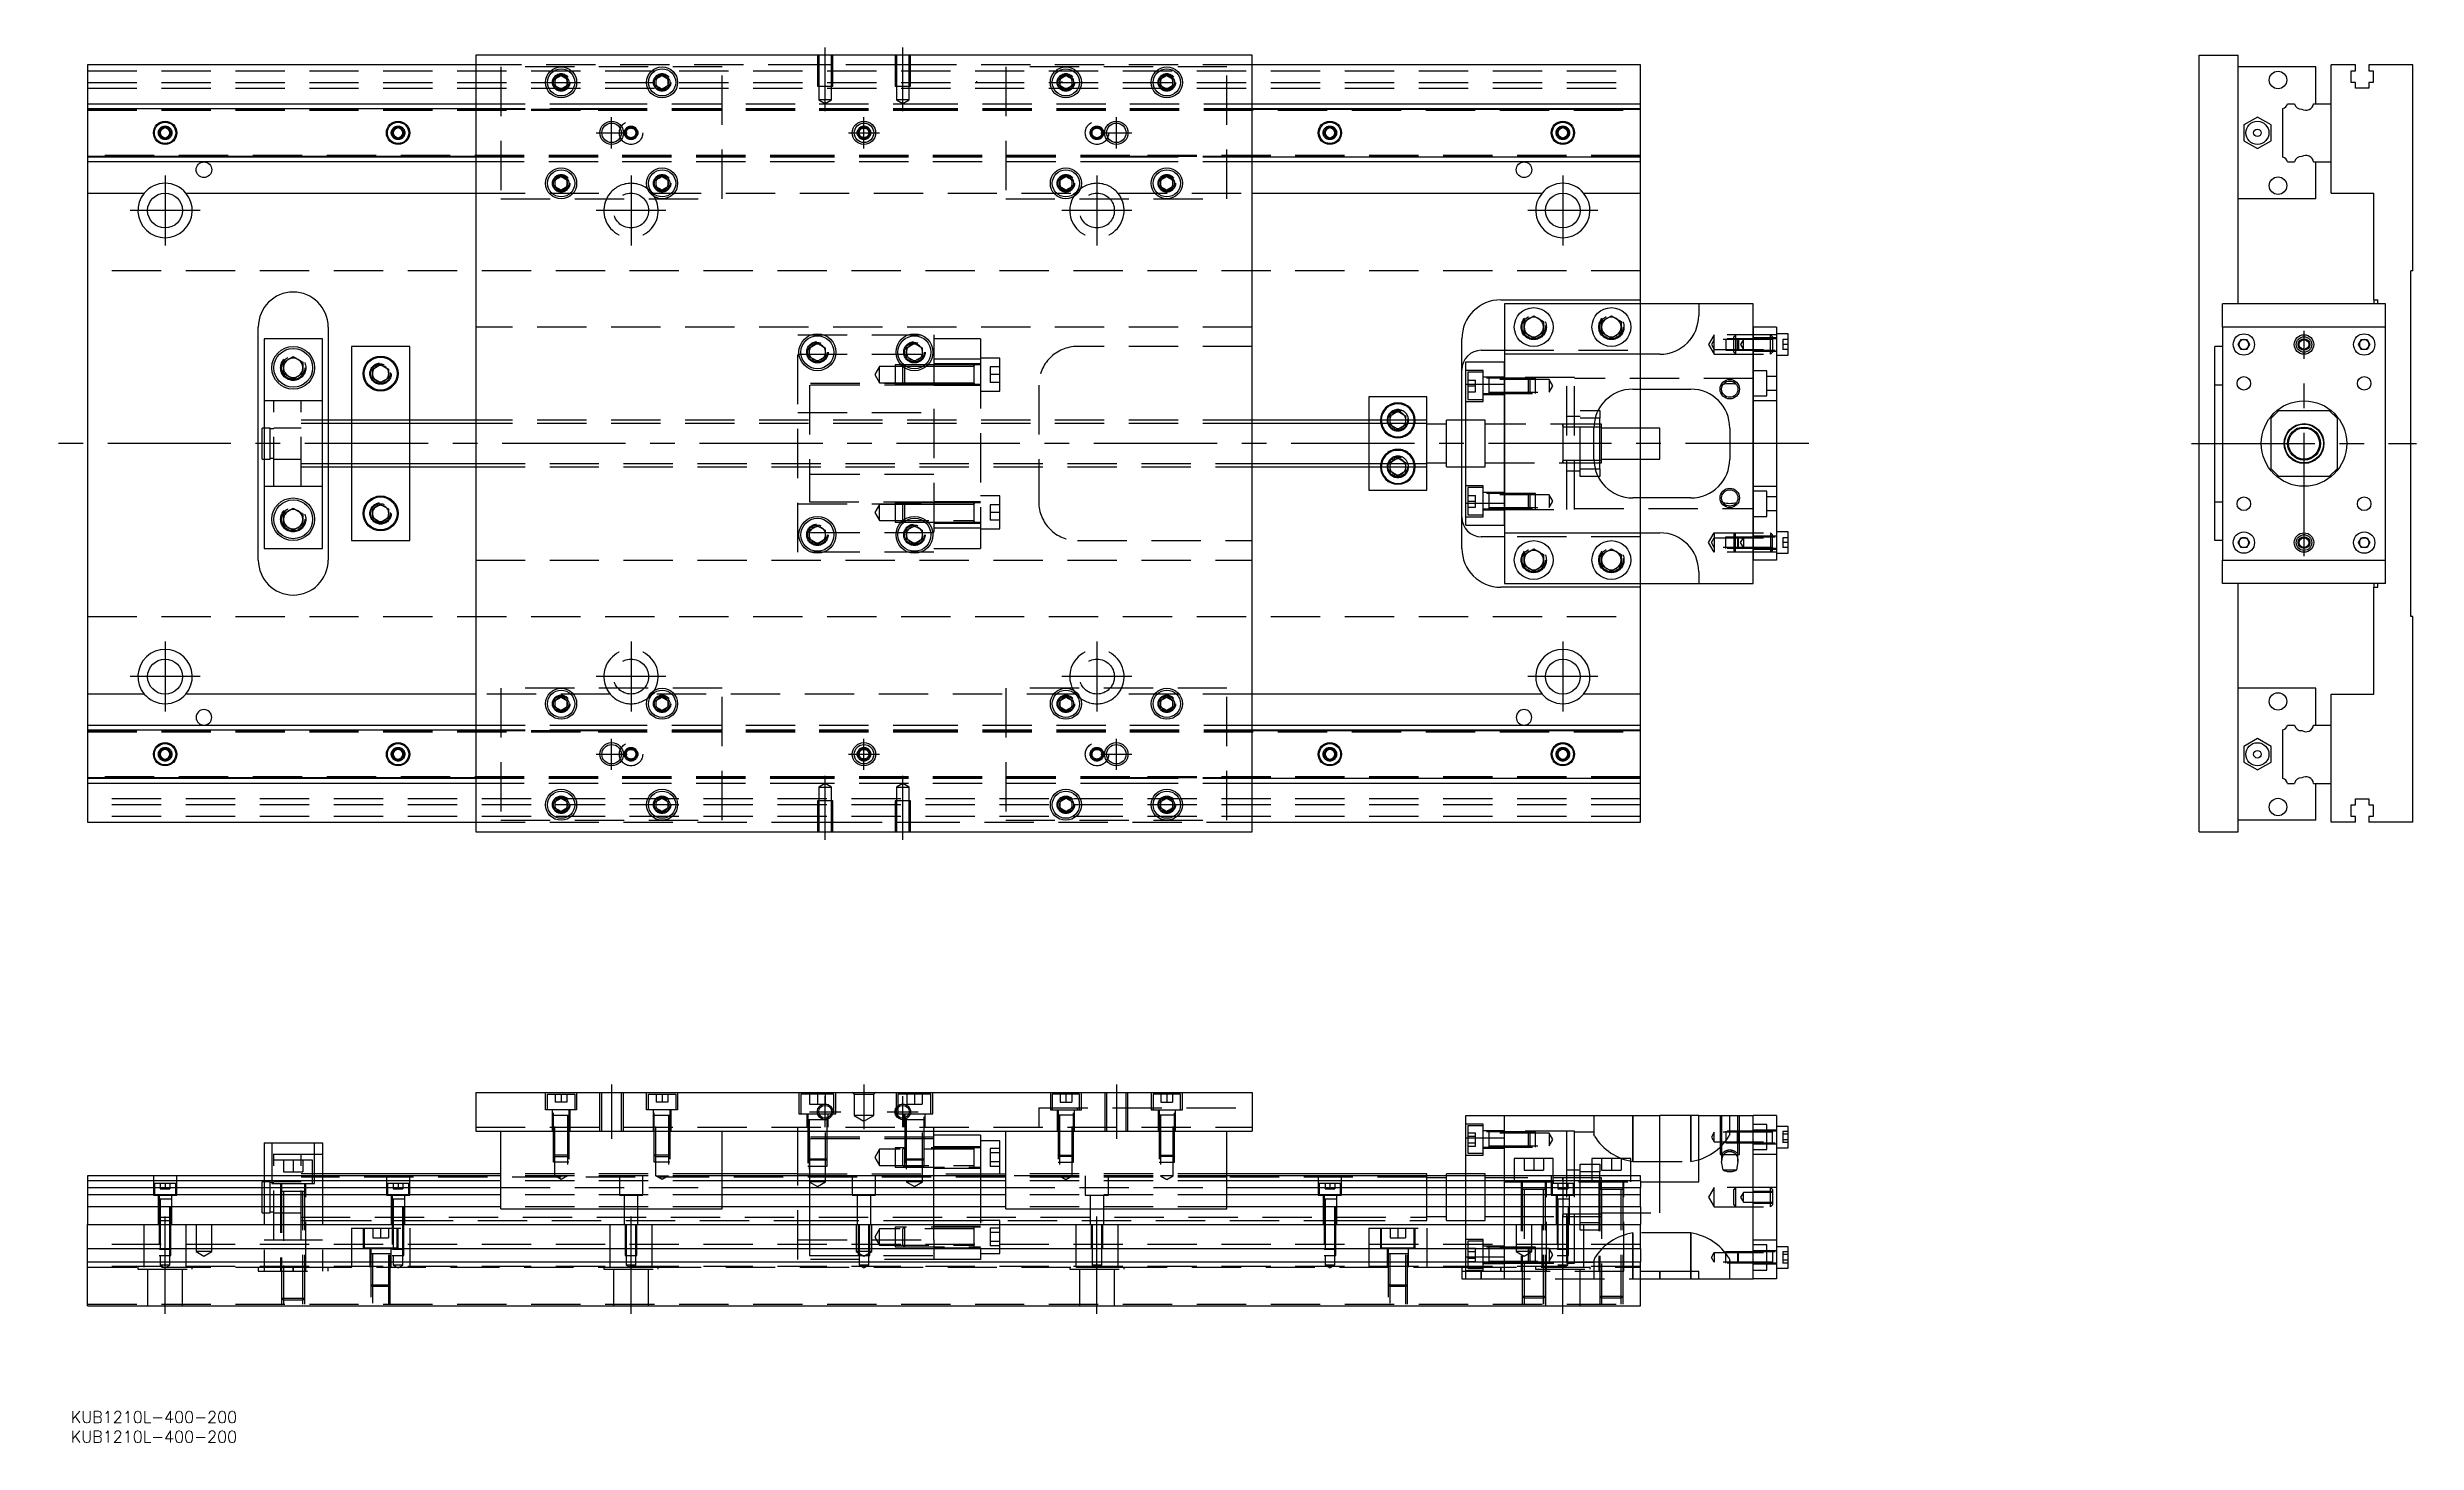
# Model space of a CAD drawing. Extents: x -10 to 600, y -257 to 102.
import ezdxf

# ---------------------------------------------------------------- set-up
doc = ezdxf.new("R2010")
doc.units = 0
doc.linetypes.add('CENTER', pattern=[50.8, 31.75, -6.35, 6.35, -6.35])
doc.linetypes.add('DASHED', pattern=[19.05, 12.7, -6.35])
doc.layers.get('0').update_dxf_attribs({"linetype": 'CONTINUOUS'})
doc.layers.add('CENTER', color=1, linetype='CENTER')
doc.styles.get("Standard").update_dxf_attribs({"font": 'txt.shx', "height": 3, "bigfont": 'bigfont.shx'})

# ---------------------------------------------------------------- blocks, each defined once
blk = doc.blocks.new('*U2')
at = {"color": 7, "linetype": 'CONTINUOUS'}
blk.add_text('KUB1210L-400-200', height=3, dxfattribs=at).set_placement((-4.29, -252.17))
blk = doc.blocks.new('*U3')
at = {"color": 7, "linetype": 'CONTINUOUS'}
blk.add_text('KUB1210L-400-200', height=3, dxfattribs=at).set_placement((-4.29, -257.24))

msp = doc.modelspace()

# ---------------------------------------------------------------- linework, layer by layer
at = {"color": 7, "linetype": 'CONTINUOUS'}
for p, q in [((300, 100), (100, 100)), ((100, 100), (100, -100)), ((300, -100), (300, 100)), ((543.9, -100), (543.9, 100)), ((543.9, 100), (553.9, 100)), ((553.9, 36), (553.9, 100)), ((0, 97.5), (0, 87.5)), ((100, 97.5), (0, 97.5)), ((120.5, 93.866026), (122, 94.73205)), ((120.5, 92.133974), (120.5, 93.866026)), ((122, 91.26795), (120.5, 92.133974)), ((122, 94.73205), (123.5, 93.866026)), ((123.5, 92.133974), (122, 91.26795)), ((123.5, 93.866026), (123.5, 92.133974)), ((146.5, 93.866026), (148, 94.73205)), ((146.5, 92.133974), (146.5, 93.866026)), ((148, 91.26795), (146.5, 92.133974)), ((148, 94.73205), (149.5, 93.866026)), ((149.5, 92.133974), (148, 91.26795)), ((149.5, 93.866026), (149.5, 92.133974)), ((250.5, 93.866026), (252, 94.73205)), ((250.5, 92.133974), (250.5, 93.866026)), ((252, 91.26795), (250.5, 92.133974)), ((252, 94.73205), (253.5, 93.866026)), ((253.5, 92.133974), (252, 91.26795)), ((253.5, 93.866026), (253.5, 92.133974)), ((276.5, 93.866026), (278, 94.73205)), ((276.5, 92.133974), (276.5, 93.866026)), ((278, 91.26795), (276.5, 92.133974)), ((278, 94.73205), (279.5, 93.866026)), ((279.5, 92.133974), (278, 91.26795)), ((279.5, 93.866026), (279.5, 92.133974)), ((400, 97.5), (300, 97.5)), ((400, 87.5), (400, 97.5)), ((573.9, 97), (553.9, 97)), ((573.9, 87.5), (573.9, 97)), ((577.9, 87.5), (577.9, 97.5)), ((584.2, 97.5), (577.9, 97.5)), ((583.05, 96), (584.2, 96)), ((583.05, 93), (583.05, 96)), ((584.2, 93), (583.05, 93)), ((584.2, 96), (584.2, 97.5)), ((584.2, 91.5), (584.2, 93)), ((587.6, 97.5), (587.6, 96)), ((598.9, 97.5), (587.6, 97.5)), ((587.6, 96), (588.75, 96)), ((587.6, 93), (587.6, 91.5)), ((588.75, 93), (587.6, 93)), ((588.75, 96), (588.75, 93)), ((598.9, 44.5), (598.9, 97.5)), ((0, 87.5), (100, 87.5)), ((0, 87.5), (0, 86.247728)), ((0, 86.247728), (100, 86.247728)), ((0, 86.247728), (0, 73.752272)), ((300, 87.5), (400, 87.5)), ((300, 86.247728), (400, 86.247728)), ((400, 86.247728), (400, 87.5)), ((400, 73.752272), (400, 86.247728)), ((565.4, 73.752272), (565.4, 86.247728)), ((566.652272, 87.5), (568.42668, 87.5)), ((573.377372, 87.5), (577.9, 87.5)), ((577.9, 72.5), (577.9, 87.5)), ((577.9, 72.5), (577.9, 87.5)), ((587.6, 91.5), (584.2, 91.5)), ((18.75, 80.721688), (20, 81.443376)), ((18.75, 79.278312), (18.75, 80.721688)), ((20, 81.443376), (21.25, 80.721688)), ((21.25, 80.721688), (21.25, 79.278312)), ((78.75, 80.721688), (80, 81.443376)), ((78.75, 79.278312), (78.75, 80.721688)), ((80, 81.443376), (81.25, 80.721688)), ((81.25, 80.721688), (81.25, 79.278312)), ((318.75, 80.721688), (320, 81.443376)), ((318.75, 79.278312), (318.75, 80.721688)), ((320, 81.443376), (321.25, 80.721688)), ((321.25, 80.721688), (321.25, 79.278312)), ((378.75, 80.721688), (380, 81.443376)), ((378.75, 79.278312), (378.75, 80.721688)), ((380, 81.443376), (381.25, 80.721688)), ((381.25, 80.721688), (381.25, 79.278312)), ((555.39996, 82.020726), (555.399959, 77.979274)), ((558.89996, 84.041452), (555.39996, 82.020726)), ((562.399959, 82.020726), (558.89996, 84.041452)), ((562.399959, 77.979274), (562.399959, 82.020726)), ((100, 73.752272), (0, 73.752272)), ((0, 73.752272), (0, 72.5)), ((20, 78.556624), (18.75, 79.278312)), ((21.25, 79.278312), (20, 78.556624)), ((80, 78.556624), (78.75, 79.278312)), ((81.25, 79.278312), (80, 78.556624)), ((400, 73.752272), (300, 73.752272)), ((320, 78.556624), (318.75, 79.278312)), ((321.25, 79.278312), (320, 78.556624)), ((380, 78.556624), (378.75, 79.278312)), ((381.25, 79.278312), (380, 78.556624)), ((400, 72.5), (400, 73.752272)), ((555.399959, 77.979274), (558.89996, 75.958548)), ((558.89996, 75.958548), (562.399959, 77.979274)), ((100, 72.5), (0, 72.5)), ((0, 72.5), (0, 64.5)), ((120.5, 67.866026), (122, 68.73205)), ((120.5, 66.133974), (120.5, 67.866026)), ((122, 68.73205), (123.5, 67.866026)), ((123.5, 67.866026), (123.5, 66.133974)), ((146.5, 67.866026), (148, 68.73205)), ((146.5, 66.133974), (146.5, 67.866026)), ((148, 68.73205), (149.5, 67.866026)), ((149.5, 67.866026), (149.5, 66.133974)), ((250.5, 67.866026), (252, 68.73205)), ((250.5, 66.133974), (250.5, 67.866026)), ((252, 68.73205), (253.5, 67.866026)), ((253.5, 67.866026), (253.5, 66.133974)), ((276.5, 67.866026), (278, 68.73205)), ((276.5, 66.133974), (276.5, 67.866026)), ((278, 68.73205), (279.5, 67.866026)), ((279.5, 67.866026), (279.5, 66.133974)), ((400, 72.5), (300, 72.5)), ((400, 64.5), (400, 72.5)), ((566.652272, 72.5), (568.42668, 72.5)), ((573.377372, 72.5), (577.9, 72.5)), ((573.9, 63), (573.9, 72.5)), ((577.9, 64.5), (577.9, 72.5)), ((0, 64.5), (14.638098, 64.5)), ((0, 64.5), (0, -64.5)), ((25.361902, 64.5), (100, 64.5)), ((122, 65.26795), (120.5, 66.133974)), ((123.5, 66.133974), (122, 65.26795)), ((148, 65.26795), (146.5, 66.133974)), ((149.5, 66.133974), (148, 65.26795)), ((252, 65.26795), (250.5, 66.133974)), ((253.5, 66.133974), (252, 65.26795)), ((278, 65.26795), (276.5, 66.133974)), ((279.5, 66.133974), (278, 65.26795)), ((300, 64.5), (374.638098, 64.5)), ((385.361902, 64.5), (400, 64.5)), ((400, 37), (400, 64.5)), ((573.9, 63), (553.9, 63)), ((577.9, 64.5), (588.9, 64.5)), ((588.9, 37), (588.9, 64.5)), ((598.9, 44.5), (598.4, 44.5)), ((598.4, -44.5), (598.4, 44.5)), ((364, 37), (400, 37)), ((400, 36), (400, 37)), ((588.9, 37), (589.9, 37)), ((588.9, 37), (588.9, 36)), ((589.9, 36), (589.9, 37)), ((415, 36), (365, 36)), ((365, 36), (365, 23)), ((370, 31.443376), (372.5, 32.886752)), ((370, 28.556624), (370, 31.443376)), ((372.5, 32.886752), (375, 31.443376)), ((375, 31.443376), (375, 28.556624)), ((390, 31.443376), (392.5, 32.886752)), ((390, 28.556624), (390, 31.443376)), ((392.5, 32.886752), (395, 31.443376)), ((395, 31.443376), (395, 28.556624)), ((429, 36), (415, 36)), ((415, 36), (415, 33)), ((429, 30), (429, 36)), ((591.9, 36), (549.9, 36)), ((549.9, 30), (549.9, 36)), ((591.9, 30), (591.9, 36)), ((44, -30), (44, 30)), ((45.5, 27), (45.5, -27)), ((60.5, 27), (45.5, 27)), ((60.5, -27), (60.5, 27)), ((62, 30), (62, 6)), ((83, 25), (68, 25)), ((68, 25), (68, 6)), ((83, 6), (83, 25)), ((186, 24.6547), (188, 25.809402)), ((186, 22.3453), (186, 24.6547)), ((188, 25.809402), (190, 24.6547)), ((190, 24.6547), (190, 22.3453)), ((211, 24.6547), (213, 25.809402)), ((211, 22.3453), (211, 24.6547)), ((213, 25.809402), (215, 24.6547)), ((215, 24.6547), (215, 22.3453)), ((354, 6), (354, 27)), ((372.5, 27.113248), (370, 28.556624)), ((375, 28.556624), (372.5, 27.113248)), ((392.5, 27.113248), (390, 28.556624)), ((395, 28.556624), (392.5, 27.113248)), ((435, 30), (429, 30)), ((429, 30), (429, -30)), ((429, -30), (429, 30)), ((435, 30), (435, -30)), ((438, 28.25), (435, 28.25)), ((438, 22.75), (438, 28.25)), ((549.9, 25), (547.9, 25)), ((547.9, -25), (547.9, 25)), ((549.9, 30), (549.9, -30)), ((591.9, 30), (549.9, 30)), ((553.956624, 25.5), (554.678312, 26.75)), ((554.678312, 24.25), (553.956624, 25.5)), ((554.678312, 26.75), (556.121688, 26.75)), ((556.121688, 26.75), (556.843376, 25.5)), ((556.843376, 25.5), (556.121688, 24.25)), ((584.956624, 25.5), (585.678312, 26.75)), ((585.678312, 24.25), (584.956624, 25.5)), ((585.678312, 26.75), (587.121688, 26.75)), ((587.121688, 26.75), (587.843376, 25.5)), ((587.843376, 25.5), (587.121688, 24.25)), ((591.9, -30), (591.9, 30)), ((50.5, 20.943376), (53, 22.386752)), ((50.5, 18.056624), (50.5, 20.943376)), ((53, 22.386752), (55.5, 20.943376)), ((55.5, 20.943376), (55.5, 18.056624)), ((73.5, 19.1547), (75.5, 20.309402)), ((73.5, 16.8453), (73.5, 19.1547)), ((75.5, 20.309402), (77.5, 19.1547)), ((77.5, 19.1547), (77.5, 16.8453)), ((188, 21.190598), (186, 22.3453)), ((190, 22.3453), (188, 21.190598)), ((213, 21.190598), (211, 22.3453)), ((215, 22.3453), (213, 21.190598)), ((355, 21), (365, 21)), ((355, 15.32971), (355, 21)), ((359, 24), (365, 24)), ((405, 23), (365, 23)), ((365, 23), (365, 15.32971)), ((434, 23.999994), (434, 24.00051)), ((435, 22.75), (438, 22.75)), ((556.121688, 24.25), (554.678312, 24.25)), ((587.121688, 24.25), (585.678312, 24.25)), ((53, 16.613248), (50.5, 18.056624)), ((55.5, 18.056624), (53, 16.613248)), ((75.5, 15.690598), (73.5, 16.8453)), ((77.5, 16.8453), (75.5, 15.690598)), ((355, 15.32971), (365, 15.32971)), ((355, -15.32971), (355, 15.32971)), ((365, -15.32971), (365, 15.32971)), ((365, 15.32971), (365, -15.32971)), ((398, 14), (413, 14)), ((400, 4), (400, 14)), ((549.9, 15), (547.9, 15)), ((330, 12), (330, 6)), ((345, 12), (330, 12)), ((335.5, 7.1547), (337.5, 8.309402)), ((335.5, 6), (335.5, 7.1547)), ((337.5, 8.309402), (339.5, 7.1547)), ((339.5, 7.1547), (339.5, 6)), ((345, 6), (345, 12)), ((389.5, 6.5), (388.317542, 6.5)), ((389.069714, 8.5), (389.5, 8.5)), ((389.5, 8.5), (389.5, 6.5)), ((389.5, -6.5), (389.5, 6.5)), ((564.4, 8.5), (562.4, 6.5)), ((562.4, -6.5), (562.4, 6.5)), ((564.4, 8.5), (577.4, 8.5)), ((579.4, 6.5), (577.4, 8.5)), ((579.4, 6.5), (579.4, -6.5)), ((45, -4), (45, 4)), ((45.5, 4), (45, 4)), ((100, 6), (60.5, 6)), ((345, 6), (300, 6)), ((345, -6), (345, 6)), ((350, 5), (345, 5)), ((350, -6), (350, 6)), ((355, 6), (350, 6)), ((388, -4), (388, 4)), ((389.5, 4.25), (388.003126, 4.25)), ((390, 5), (389.5, 5)), ((390, 4.25), (389.5, 4.25)), ((390, -5), (390, 5)), ((405, 4), (390, 4)), ((405, -4), (405, 4)), ((423, 4), (423, -4)), ((45, -4), (45.5, -4)), ((60.5, -6), (100, -6)), ((62, -6), (62, -30)), ((68, -6), (68, -25)), ((83, -25), (83, -6)), ((300, -6), (345, -6)), ((330, -6), (330, -12)), ((335.5, -7.1547), (335.5, -6)), ((339.5, -6), (339.5, -7.1547)), ((345, -5), (350, -5)), ((345, -12), (345, -6)), ((350, -6), (355, -6)), ((354, -27), (354, -6)), ((388.003126, -4.25), (389.5, -4.25)), ((389.5, -4.25), (390, -4.25)), ((389.5, -5), (390, -5)), ((390, -4), (405, -4)), ((400, -14), (400, -4)), ((330, -12), (345, -12)), ((337.5, -8.309402), (335.5, -7.1547)), ((339.5, -7.1547), (337.5, -8.309402)), ((388.317542, -6.5), (389.5, -6.5)), ((389.5, -8.5), (389.069714, -8.5)), ((389.5, -6.5), (389.5, -8.5)), ((562.4, -6.5), (564.4, -8.5)), ((577.4, -8.5), (564.4, -8.5)), ((577.4, -8.5), (579.4, -6.5)), ((50.5, -18.056624), (53, -16.613248)), ((50.5, -20.943376), (50.5, -18.056624)), ((53, -16.613248), (55.5, -18.056624)), ((55.5, -18.056624), (55.5, -20.943376)), ((73.5, -16.8453), (75.5, -15.690598)), ((73.5, -19.1547), (73.5, -16.8453)), ((75.5, -15.690598), (77.5, -16.8453)), ((77.5, -16.8453), (77.5, -19.1547)), ((355, -15.32971), (365, -15.32971)), ((355, -21), (355, -15.32971)), ((365, -15.32971), (365, -23)), ((413, -14), (398, -14)), ((547.9, -15), (549.9, -15)), ((53, -22.386752), (50.5, -20.943376)), ((55.5, -20.943376), (53, -22.386752)), ((75.5, -20.309402), (73.5, -19.1547)), ((77.5, -19.1547), (75.5, -20.309402)), ((186, -22.3453), (188, -21.190598)), ((186, -24.6547), (186, -22.3453)), ((188, -21.190598), (190, -22.3453)), ((190, -22.3453), (190, -24.6547)), ((211, -22.3453), (213, -21.190598)), ((211, -24.6547), (211, -22.3453)), ((213, -21.190598), (215, -22.3453)), ((215, -22.3453), (215, -24.6547)), ((355, -21), (365, -21)), ((365, -24), (359, -24)), ((365, -23), (405, -23)), ((365, -23), (365, -36)), ((434, -23.999994), (434, -24.00051)), ((438, -22.75), (435, -22.75)), ((438, -28.25), (438, -22.75)), ((553.956624, -25.5), (554.678312, -24.25)), ((554.678312, -24.25), (556.121688, -24.25)), ((556.121688, -24.25), (556.843376, -25.5)), ((584.956624, -25.5), (585.678312, -24.25)), ((585.678312, -24.25), (587.121688, -24.25)), ((587.121688, -24.25), (587.843376, -25.5)), ((45.5, -27), (60.5, -27)), ((68, -25), (83, -25)), ((188, -25.809402), (186, -24.6547)), ((190, -24.6547), (188, -25.809402)), ((213, -25.809402), (211, -24.6547)), ((215, -24.6547), (213, -25.809402)), ((370, -28.556624), (372.5, -27.113248)), ((370, -31.443376), (370, -28.556624)), ((372.5, -27.113248), (375, -28.556624)), ((375, -28.556624), (375, -31.443376)), ((390, -28.556624), (392.5, -27.113248)), ((390, -31.443376), (390, -28.556624)), ((392.5, -27.113248), (395, -28.556624)), ((395, -28.556624), (395, -31.443376)), ((435, -30), (429, -30)), ((429, -36), (429, -30)), ((435, -28.25), (438, -28.25)), ((549.9, -25), (547.9, -25)), ((549.9, -30), (591.9, -30)), ((549.9, -36), (549.9, -30)), ((554.678312, -26.75), (553.956624, -25.5)), ((556.121688, -26.75), (554.678312, -26.75)), ((556.843376, -25.5), (556.121688, -26.75)), ((585.678312, -26.75), (584.956624, -25.5)), ((587.121688, -26.75), (585.678312, -26.75)), ((587.843376, -25.5), (587.121688, -26.75)), ((591.9, -36), (591.9, -30)), ((365, -36), (415, -36)), ((372.5, -32.886752), (370, -31.443376)), ((375, -31.443376), (372.5, -32.886752)), ((392.5, -32.886752), (390, -31.443376)), ((395, -31.443376), (392.5, -32.886752)), ((400, -37), (400, -36)), ((415, -33), (415, -36)), ((415, -36), (429, -36)), ((591.9, -36), (549.9, -36)), ((553.9, -100), (553.9, -36)), ((588.9, -36), (588.9, -37)), ((589.9, -37), (589.9, -36)), ((400, -37), (364, -37)), ((400, -64.5), (400, -37)), ((588.9, -64.5), (588.9, -37)), ((588.9, -37), (589.9, -37)), ((598.9, -44.5), (598.4, -44.5)), ((598.9, -97.5), (598.9, -44.5)), ((0, -64.5), (0, -72.5)), ((14.638098, -64.5), (0, -64.5)), ((100, -64.5), (25.361902, -64.5)), ((120.5, -66.133974), (122, -65.26795)), ((120.5, -67.866026), (120.5, -66.133974)), ((122, -65.26795), (123.5, -66.133974)), ((123.5, -66.133974), (123.5, -67.866026)), ((146.5, -66.133974), (148, -65.26795)), ((146.5, -67.866026), (146.5, -66.133974)), ((148, -65.26795), (149.5, -66.133974)), ((149.5, -66.133974), (149.5, -67.866026)), ((250.5, -66.133974), (252, -65.26795)), ((250.5, -67.866026), (250.5, -66.133974)), ((252, -65.26795), (253.5, -66.133974)), ((253.5, -66.133974), (253.5, -67.866026)), ((276.5, -66.133974), (278, -65.26795)), ((276.5, -67.866026), (276.5, -66.133974)), ((278, -65.26795), (279.5, -66.133974)), ((279.5, -66.133974), (279.5, -67.866026)), ((374.638098, -64.5), (300, -64.5)), ((400, -64.5), (385.361902, -64.5)), ((400, -72.5), (400, -64.5)), ((573.9, -63), (553.9, -63)), ((573.9, -72.5), (573.9, -63)), ((577.9, -72.5), (577.9, -64.5)), ((577.9, -64.5), (588.9, -64.5)), ((0, -72.5), (100, -72.5)), ((0, -72.5), (0, -73.752272)), ((122, -68.73205), (120.5, -67.866026)), ((123.5, -67.866026), (122, -68.73205)), ((148, -68.73205), (146.5, -67.866026)), ((149.5, -67.866026), (148, -68.73205)), ((252, -68.73205), (250.5, -67.866026)), ((253.5, -67.866026), (252, -68.73205)), ((278, -68.73205), (276.5, -67.866026)), ((279.5, -67.866026), (278, -68.73205)), ((300, -72.5), (400, -72.5)), ((400, -73.752272), (400, -72.5)), ((566.652272, -72.5), (568.42668, -72.5)), ((573.377372, -72.5), (577.9, -72.5)), ((577.9, -87.5), (577.9, -72.5)), ((577.9, -87.5), (577.9, -72.5)), ((0, -73.752272), (100, -73.752272)), ((0, -73.752272), (0, -86.247728)), ((18.75, -79.278312), (20, -78.556624)), ((18.75, -80.721688), (18.75, -79.278312)), ((20, -78.556624), (21.25, -79.278312)), ((21.25, -79.278312), (21.25, -80.721688)), ((78.75, -79.278312), (80, -78.556624)), ((78.75, -80.721688), (78.75, -79.278312)), ((80, -78.556624), (81.25, -79.278312)), ((81.25, -79.278312), (81.25, -80.721688)), ((300, -73.752272), (400, -73.752272)), ((318.75, -79.278312), (320, -78.556624)), ((318.75, -80.721688), (318.75, -79.278312)), ((320, -78.556624), (321.25, -79.278312)), ((321.25, -79.278312), (321.25, -80.721688)), ((378.75, -79.278312), (380, -78.556624)), ((378.75, -80.721688), (378.75, -79.278312)), ((380, -78.556624), (381.25, -79.278312)), ((381.25, -79.278312), (381.25, -80.721688)), ((400, -86.247728), (400, -73.752272)), ((555.39996, -77.979274), (555.399959, -82.020726)), ((558.89996, -75.958548), (555.39996, -77.979274)), ((562.399959, -77.979274), (558.89996, -75.958548)), ((562.399959, -82.020726), (562.399959, -77.979274)), ((565.4, -86.247728), (565.4, -73.752272)), ((20, -81.443376), (18.75, -80.721688)), ((21.25, -80.721688), (20, -81.443376)), ((80, -81.443376), (78.75, -80.721688)), ((81.25, -80.721688), (80, -81.443376)), ((320, -81.443376), (318.75, -80.721688)), ((321.25, -80.721688), (320, -81.443376)), ((380, -81.443376), (378.75, -80.721688)), ((381.25, -80.721688), (380, -81.443376)), ((555.399959, -82.020726), (558.89996, -84.041452)), ((558.89996, -84.041452), (562.399959, -82.020726)), ((100, -86.247728), (0, -86.247728)), ((0, -86.247728), (0, -87.5)), ((100, -87.5), (0, -87.5)), ((0, -87.5), (0, -97.5)), ((120.5, -92.133974), (122, -91.26795)), ((122, -91.26795), (123.5, -92.133974)), ((146.5, -92.133974), (148, -91.26795)), ((148, -91.26795), (149.5, -92.133974)), ((250.5, -92.133974), (252, -91.26795)), ((252, -91.26795), (253.5, -92.133974)), ((276.5, -92.133974), (278, -91.26795)), ((278, -91.26795), (279.5, -92.133974)), ((400, -86.247728), (300, -86.247728)), ((400, -87.5), (300, -87.5)), ((400, -87.5), (400, -86.247728)), ((400, -97.5), (400, -87.5)), ((566.652272, -87.5), (568.42668, -87.5)), ((573.377372, -87.5), (577.9, -87.5)), ((573.9, -97), (573.9, -87.5)), ((577.9, -97.5), (577.9, -87.5)), ((584.2, -91.5), (587.6, -91.5)), ((584.2, -93), (584.2, -91.5)), ((587.6, -91.5), (587.6, -93)), ((0, -97.5), (100, -97.5)), ((120.5, -93.866026), (120.5, -92.133974)), ((122, -94.73205), (120.5, -93.866026)), ((123.5, -93.866026), (122, -94.73205)), ((123.5, -92.133974), (123.5, -93.866026)), ((146.5, -93.866026), (146.5, -92.133974)), ((148, -94.73205), (146.5, -93.866026)), ((149.5, -93.866026), (148, -94.73205)), ((149.5, -92.133974), (149.5, -93.866026)), ((250.5, -93.866026), (250.5, -92.133974)), ((252, -94.73205), (250.5, -93.866026)), ((253.5, -93.866026), (252, -94.73205)), ((253.5, -92.133974), (253.5, -93.866026)), ((276.5, -93.866026), (276.5, -92.133974)), ((278, -94.73205), (276.5, -93.866026)), ((279.5, -93.866026), (278, -94.73205)), ((279.5, -92.133974), (279.5, -93.866026)), ((300, -97.5), (400, -97.5)), ((573.9, -97), (553.9, -97)), ((584.2, -97.5), (577.9, -97.5)), ((583.05, -93), (584.2, -93)), ((583.05, -96), (583.05, -93)), ((584.2, -96), (583.05, -96)), ((584.2, -97.5), (584.2, -96)), ((587.6, -93), (588.75, -93)), ((587.6, -96), (587.6, -97.5)), ((588.75, -96), (587.6, -96)), ((598.9, -97.5), (587.6, -97.5)), ((588.75, -93), (588.75, -96)), ((100, -100), (300, -100)), ((543.9, -100), (553.9, -100)), ((100, -167.06), (300, -167.06)), ((100, -167.06), (100, -177.06)), ((300, -167.06), (300, -177.06)), ((355, -173.06), (365, -173.06)), ((355, -178.73029), (355, -173.06)), ((365, -173.06), (405, -173.06)), ((365, -188.56), (365, -173.06)), ((405, -190.06), (405, -173.06)), ((415, -173.06), (405, -173.06)), ((415, -190.06), (415, -173.06)), ((415, -173.06), (429, -173.06)), ((435, -173.06), (429, -173.06)), ((429, -215.06), (429, -173.06)), ((435, -173.06), (435, -215.06)), ((438, -175.81), (435, -175.81)), ((438, -181.31), (438, -175.81)), ((45.5, -180.06), (45.5, -188.56)), ((45.5, -180.06), (60.5, -180.06)), ((60.5, -180.06), (60.5, -188.56)), ((100, -177.06), (300, -177.06)), ((106.5, -197.06), (106.5, -177.06)), ((163.5, -197.06), (163.5, -177.06)), ((183, -188.06), (183, -177.06)), ((218, -188.56), (218, -177.06)), ((230, -178.06), (218, -178.06)), ((230, -178.06), (230, -188.06)), ((235, -179.56), (230, -179.56)), ((235, -188.06), (235, -179.56)), ((236.5, -197.06), (236.5, -177.06)), ((293.5, -197.06), (293.5, -177.06)), ((355, -178.73029), (365, -178.73029)), ((355, -188.56), (355, -178.73029)), ((434, -178.563062), (434, -178.429962)), ((435, -181.31), (438, -181.31)), ((0, -188.56), (0, -189.812272)), ((106.5, -188.56), (0, -188.56)), ((106.5, -188.06), (60.5, -188.06)), ((183, -188.06), (163.5, -188.06)), ((236.5, -188.56), (163.5, -188.56)), ((230, -188.06), (236.5, -188.06)), ((345, -188.06), (293.5, -188.06)), ((400, -188.56), (293.5, -188.56)), ((345, -188.56), (345, -188.06)), ((350, -188.56), (350, -188.06)), ((355, -188.06), (350, -188.06)), ((377.5, -184.06), (367.5, -184.06)), ((367.5, -184.06), (367.5, -188.56)), ((377.5, -188.56), (377.5, -184.06)), ((380, -189.059994), (380, -199.060006)), ((380, -189.059994), (380, -189.81)), ((397.5, -184.06), (387.5, -184.06)), ((387.5, -184.06), (387.5, -188.56)), ((397.5, -188.56), (397.5, -184.06)), ((400, -189.812272), (400, -188.56)), ((0, -189.812272), (0, -191.58668)), ((106.5, -189.812272), (0, -189.812272)), ((0, -191.58668), (106.5, -191.58668)), ((0, -191.58668), (0, -193.483076)), ((106.5, -193.483076), (0, -193.483076)), ((0, -193.483076), (0, -196.537372)), ((56.000006, -192.56), (49.999994, -192.56)), ((56.000006, -192.56), (49.999994, -192.56)), ((236.5, -189.812272), (163.5, -189.812272)), ((163.5, -191.58668), (236.5, -191.58668)), ((236.5, -193.483076), (163.5, -193.483076)), ((400, -189.812272), (293.5, -189.812272)), ((293.5, -191.58668), (400, -191.58668)), ((400, -193.483076), (293.5, -193.483076)), ((380, -189.81), (380, -190.06)), ((381, -189.81), (380, -189.81)), ((380, -190.06), (380, -190.56)), ((380, -191.86), (380, -193.56)), ((380, -193.56), (380, -198.31)), ((380, -194.06), (380, -199.060006)), ((384.5, -189.81), (381, -189.81)), ((387.5, -189.81), (384.5, -189.81)), ((389.5, -189.81), (387.5, -189.81)), ((390, -189.81), (389.5, -189.81)), ((400, -189.812272), (400, -191.58668)), ((400, -190.06), (415, -190.06)), ((400, -193.483076), (400, -191.58668)), ((400, -196.537372), (400, -193.483076)), ((0, -196.537372), (0, -201.06)), ((106.5, -196.537372), (0, -196.537372)), ((0, -201.06), (400, -201.06)), ((0, -207.36), (0, -201.06)), ((18.5, -199.185), (18.75, -199.185)), ((18.75, -199.185), (21.25, -199.185)), ((21.25, -199.185), (21.5, -199.185)), ((106.5, -197.06), (163.5, -197.06)), ((236.5, -196.537372), (163.5, -196.537372)), ((236.5, -197.06), (293.5, -197.06)), ((400, -196.537372), (293.5, -196.537372)), ((380, -198.31), (390, -198.31)), ((400, -196.537372), (400, -201.06)), ((400, -207.36), (400, -201.06)), ((400, -207.36), (0, -207.36)), ((0, -210.76), (0, -207.36)), ((400, -207.36), (400, -210.76)), ((438, -206.81), (435, -206.81)), ((438, -212.31), (438, -206.81)), ((400, -210.76), (0, -210.76)), ((0, -222.06), (0, -210.76)), ((78.000006, -208.66), (72.999994, -208.66)), ((78.000006, -208.66), (72.999994, -208.66)), ((400, -222.06), (400, -210.76)), ((400, -213.06), (415, -213.06)), ((405, -215.06), (405, -213.06)), ((415, -215.06), (415, -213.06)), ((434, -209.556938), (434, -209.690038)), ((435, -212.31), (438, -212.31)), ((400, -215.06), (405, -215.06)), ((405, -215.06), (415, -215.06)), ((415, -215.06), (429, -215.06)), ((435, -215.06), (429, -215.06)), ((0, -222.06), (400, -222.06))]:
    msp.add_line(p, q, dxfattribs=at)
at = {"color": 3, "linetype": 'DASHED'}
for p, q in [((188.000006, 100), (188.000006, 92)), ((188.35, 100), (188.35, 92)), ((191.65, 92), (191.65, 100)), ((191.999994, 92), (191.999994, 100)), ((208.000006, 100), (208.000006, 92)), ((208.35, 100), (208.35, 92)), ((211.65, 92), (211.65, 100)), ((211.999994, 92), (211.999994, 100)), ((0, 96), (400, 96)), ((0, 93), (400, 93)), ((188.000006, 97.5), (100, 97.5)), ((163.5, 97), (106.5, 97)), ((106.5, 97), (106.5, 63)), ((123.973226, 93.326156), (124, 93)), ((146, 93), (146.023172, 93.30356)), ((163.5, 63), (163.5, 97)), ((191.999994, 97.5), (188.000006, 97.5)), ((188.000006, 92), (191.999994, 92)), ((188.35, 92), (188.35, 88.5)), ((191.65, 88.5), (191.65, 92)), ((208.000006, 97.5), (191.999994, 97.5)), ((211.999994, 97.5), (208.000006, 97.5)), ((208.000006, 92), (211.999994, 92)), ((208.35, 92), (208.35, 88.5)), ((211.65, 88.5), (211.65, 92)), ((300, 97.5), (211.999994, 97.5)), ((228.973226, 93.326156), (229, 93)), ((293.5, 97), (236.5, 97)), ((236.5, 97), (236.5, 63)), ((251, 93), (251.030168, 93.346066)), ((293.5, 63), (293.5, 97)), ((0, 91.5), (400, 91.5)), ((0, 86.1147), (100, 86.1147)), ((0, 86.1), (131.5, 86.1)), ((0, 85.8), (131.5, 85.8)), ((100, 87.5), (131.5, 87.5)), ((100, 86.247728), (131.5, 86.247728)), ((100, 86.1147), (131.5, 86.1147)), ((131.5, 87.5), (188.5, 87.5)), ((131.5, 86.247728), (188.5, 86.247728)), ((131.5, 86.1147), (188.5, 86.1147)), ((131.5, 86.1), (188.5, 86.1)), ((131.5, 85.8), (188.5, 85.8)), ((191.65, 88.5), (188.35, 88.5)), ((188.35, 88.5), (190, 87.547372)), ((188.5, 87.5), (211.5, 87.5)), ((188.5, 86.247728), (211.5, 86.247728)), ((188.5, 86.1147), (211.5, 86.1147)), ((188.5, 86.1), (211.5, 86.1)), ((188.5, 85.8), (211.5, 85.8)), ((190, 87.547372), (191.65, 88.5)), ((211.65, 88.5), (208.35, 88.5)), ((208.35, 88.5), (210, 87.547372)), ((210, 87.547372), (211.65, 88.5)), ((211.5, 87.5), (268.5, 87.5)), ((211.5, 86.247728), (268.5, 86.247728)), ((211.5, 86.1147), (268.5, 86.1147)), ((211.5, 86.1), (268.5, 86.1)), ((211.5, 86.1), (268.5, 86.1)), ((211.5, 85.8), (268.5, 85.8)), ((211.5, 85.8), (268.5, 85.8)), ((268.5, 87.5), (300, 87.5)), ((268.5, 86.247728), (300, 86.247728)), ((268.5, 86.1147), (300, 86.1147)), ((268.5, 86.1), (400, 86.1)), ((268.5, 85.8), (400, 85.8)), ((300, 86.1147), (400, 86.1147)), ((21.477374, 80.25955), (21.5, 80)), ((78.5, 80), (78.516134, 80.21941)), ((321.477374, 80.25955), (321.5, 80)), ((381.477374, 80.25955), (381.5, 80)), ((131.5, 74.2), (0, 74.2)), ((131.5, 73.9), (0, 73.9)), ((100, 73.8853), (0, 73.8853)), ((131.5, 73.8853), (100, 73.8853)), ((131.5, 73.752272), (100, 73.752272)), ((188.5, 74.2), (131.5, 74.2)), ((188.5, 73.9), (131.5, 73.9)), ((188.5, 73.8853), (131.5, 73.8853)), ((188.5, 73.752272), (131.5, 73.752272)), ((211.5, 74.2), (188.5, 74.2)), ((211.5, 73.9), (188.5, 73.9)), ((211.5, 73.8853), (188.5, 73.8853)), ((211.5, 73.752272), (188.5, 73.752272)), ((268.5, 74.2), (211.5, 74.2)), ((268.5, 74.2), (211.5, 74.2)), ((268.5, 73.9), (211.5, 73.9)), ((268.5, 73.9), (211.5, 73.9)), ((268.5, 73.8853), (211.5, 73.8853)), ((268.5, 73.752272), (211.5, 73.752272)), ((400, 74.2), (268.5, 74.2)), ((400, 73.9), (268.5, 73.9)), ((300, 73.8853), (268.5, 73.8853)), ((300, 73.752272), (268.5, 73.752272)), ((400, 73.8853), (300, 73.8853)), ((131.5, 72.5), (100, 72.5)), ((120, 67), (120.030168, 67.346066)), ((188.5, 72.5), (131.5, 72.5)), ((146, 67), (146.023172, 67.30356)), ((211.5, 72.5), (188.5, 72.5)), ((268.5, 72.5), (211.5, 72.5)), ((253.973226, 67.326156), (254, 67)), ((300, 72.5), (268.5, 72.5)), ((276, 67), (276.030168, 67.346066)), ((100, 64.5), (134.638098, 64.5)), ((106.5, 63), (163.5, 63)), ((145.361903, 64.5), (254.638097, 64.5)), ((236.5, 63), (293.5, 63)), ((265.361902, 64.5), (300, 64.5)), ((400, 44.5), (0, 44.5)), ((400, 24), (400, 36)), ((300, 30), (100, 30)), ((183, -28), (183, 28)), ((183, 28), (218, 28)), ((218, 28), (218, -28)), ((230, 27), (218, 27)), ((230, 27), (230, 21.748564)), ((300, 25), (255, 25)), ((375.477798, 30.364306), (375.5, 30)), ((389.5, 30), (389.520026, 30.346056)), ((419, 28), (417.556624, 25.5)), ((417.556624, 25.5), (419, 23)), ((419, 26.75), (418.278312, 25.5)), ((418.278312, 25.5), (419, 24.25)), ((419, 23), (419, 28)), ((435, 28), (419, 28)), ((434, 26.75), (419, 26.75)), ((435, 27), (422, 26.999994)), ((422, 26.999994), (422, 24.000006)), ((424.5, 28), (424, 27.5)), ((424, 23.5), (424, 27.5)), ((424.5, 28), (424.5, 23)), ((425.25, 27), (425, 26.75)), ((425, 24.25), (425, 26.75)), ((425.25, 27), (425.25, 24)), ((426.5, 26.75), (425.778312, 25.5)), ((425.778312, 25.5), (426.5, 24.25)), ((426.5, 24.25), (426.5, 26.75)), ((435, 27.25), (429, 27.25)), ((433.5, 23), (433.5, 28)), ((434, 27.5), (433.5, 28)), ((434, 27.5), (434, 23.5)), ((436.7, 26.75), (436.7, 25.5)), ((438, 26.75), (436.7, 26.75)), ((436.7, 25.5), (436.7, 24.25)), ((438, 25.5), (436.7, 25.5)), ((50, 19.5), (50.020026, 19.846056)), ((183, 23), (218, 23)), ((185.5, 23.5), (185.518502, 23.803588)), ((204, 19.85352), (202.787564, 17.75352)), ((204, 15.65352), (204, 19.85352)), ((208, 19.85352), (204, 19.85352)), ((208, 20.253516), (208, 15.253526)), ((209.532604, 20.253516), (208, 20.253516)), ((210, 19.85352), (208, 19.85352)), ((210.25722, 20.253516), (209.532604, 20.253516)), ((210.33547, 20.18899), (210, 19.85352)), ((210, 19.81727), (210, 19.85352)), ((210.816954, 19.85352), (210, 19.85352)), ((210, 15.65352), (210, 19.81727)), ((210.4, 20.253518), (210.25722, 20.253516)), ((210.4, 20.25352), (210.33547, 20.18899)), ((210.4, 20.25352), (210.4, 20.13808)), ((215.742786, 20.25352), (210.4, 20.25352)), ((215.74278, 20.253516), (210.4, 20.253518)), ((210.4, 20.13808), (210.4, 19.524764)), ((210.4, 19.524764), (210.4, 15.25352)), ((210.5, 23.5), (210.518502, 23.803588)), ((215.183046, 19.85352), (210.816954, 19.85352)), ((216.04396, 19.85352), (215.183046, 19.85352)), ((216.467402, 20.25352), (215.742786, 20.25352)), ((218, 19.85352), (216.04396, 19.85352)), ((218, 20.253516), (216.467396, 20.253516)), ((218, 20.25352), (216.467402, 20.25352)), ((230, 21.748564), (218, 21.748564)), ((230, 20.50352), (218, 20.50352)), ((228.405, 20.25352), (218, 20.25352)), ((228.4, 19.85352), (218, 19.85352)), ((230, 20.25352), (228.395, 20.25352)), ((228.4, 15.253516), (228.4, 20.253526)), ((228.4, 19.85352), (228.4, 20.253526)), ((228.4, 15.253516), (228.4, 20.253526)), ((228.4, 19.996122), (228.4, 20.25352)), ((228.4, 20.25352), (228.4, 19.996072)), ((228.4, 15.51097), (228.4, 19.996122)), ((228.4, 15.65352), (228.4, 19.85352)), ((235, 22.00352), (230, 22.00352)), ((230, 21.748564), (230, -21.748564)), ((232.5, 19.75352), (232.5, 17.75352)), ((235, 19.75352), (232.5, 19.75352)), ((235, 13.50352), (235, 22.00352)), ((359.5, 18.849242), (355, 18.849242)), ((355.5, 18.349242), (355.5, 11.349242)), ((359.5, 18.349242), (355.5, 18.349242)), ((359.5, 10.849242), (359.5, 18.849242)), ((365, 24), (400, 24)), ((365, 15.32971), (365, 21)), ((400, 23), (400, 24)), ((400, 14), (400, 23)), ((419, 24.25), (434, 24.25)), ((419, 23), (435, 23)), ((422, 24.000006), (435, 24)), ((424, 23.5), (424.5, 23)), ((425, 24.25), (425.25, 24)), ((429, 23.75), (435, 23.75)), ((432.5, 18.75), (429, 18.75)), ((432.5, 12.25), (432.5, 18.75)), ((433.5, 23), (434, 23.5)), ((433.995, 24), (434, 24)), ((434, 24), (434, 24.124608)), ((434, 24.124608), (434, 24)), ((434, 24), (434, 23.859464)), ((434, 24), (434.005, 24)), ((438, 24.25), (436.7, 24.25)), ((77.983582, 18.286038), (78, 18)), ((218, 15.5), (183, 15.5)), ((186, 15), (186, -15)), ((218, 15), (186, 15)), ((202.787564, 17.75352), (204, 15.65352)), ((204, 15.65352), (208, 15.65352)), ((208, 15.65352), (210, 15.65352)), ((208, 15.253526), (210.4, 15.253524)), ((210, 15.65352), (218, 15.65352)), ((210, 15.65352), (210.4, 15.25352)), ((210.4, 15.25352), (218, 15.25352)), ((218, 15.65352), (228.4, 15.65352)), ((218, 15.25352), (228.405, 15.25352)), ((218, 15.00352), (230, 15.00352)), ((228.395, 15.25352), (230, 15.25352)), ((228.4, 15.253516), (228.4, 15.65352)), ((228.4, 15.510988), (228.4, 15.25352)), ((228.4, 15.25352), (228.4, 15.51097)), ((230, 13.50352), (235, 13.50352)), ((232.5, 17.75352), (232.5, 15.75352)), ((235, 17.75352), (232.5, 17.75352)), ((235, 15.75352), (232.5, 15.75352)), ((245, 15), (245, -15)), ((355.5, 16.349242), (357.5, 16.349242)), ((355.5, 14.849242), (357.5, 14.849242)), ((355.5, 13.349242), (357.5, 13.349242)), ((357.5, 14.849242), (357.5, 16.349242)), ((357.5, 13.349242), (357.5, 14.849242)), ((365, 17.099242), (359.5, 17.099242)), ((373, 16.849238), (359.5, 16.849238)), ((359.5, 12.849248), (373, 12.849248)), ((359.5, 12.599242), (365, 12.599242)), ((360.9, 16.849238), (360.9, 12.849248)), ((376.5, 16.499242), (360.9, 16.499242)), ((360.9, 13.199242), (376.5, 13.199242)), ((383, 17), (365, 17)), ((371.15, 12.849242), (371.15, 16.849242)), ((371.5, 16.499242), (371.15, 16.849242)), ((371.15, 12.849242), (371.5, 13.199242)), ((371.5, 16.499242), (371.5, 13.199242)), ((373, 12.849248), (373, 16.849238)), ((376.5, 16.499242), (376.5, 13.199242)), ((377.452628, 14.849242), (376.5, 16.499242)), ((376.5, 13.199242), (377.452628, 14.849242)), ((381, -17), (381, 17)), ((383, -17), (383, 17)), ((429, 16.75), (383, 16.75)), ((429, 12.25), (432.5, 12.25)), ((435, 17.25), (432.5, 17.25)), ((432.5, 13.75), (435, 13.75)), ((48, 11), (45.5, 11)), ((48, -11), (48, 11)), ((55, 11), (48, 11)), ((55, -11), (55, 11)), ((60.5, 11), (55, 11)), ((183, 8), (218, 8)), ((339.983582, 6.286038), (340, 6)), ((355, 10.849242), (359.5, 10.849242)), ((355.5, 11.349242), (359.5, 11.349242)), ((384.5, 7), (381, 7)), ((384.5, 8.5), (389.069714, 8.5)), ((384.5, -8.5), (384.5, 8.5)), ((388.317542, 6.5), (384.5, 6.5)), ((435, 11), (429, 11)), ((47.1, 4), (45.5, 4)), ((47.1, -4), (47.1, 4)), ((48, 3.8), (47.1, 3.8)), ((55, 4), (48, 4)), ((60.5, 6), (55, 6)), ((60.5, 5.125), (55, 5.125)), ((62, 6), (62, 5.125)), ((62, 5.125), (62, -5.125)), ((68, 6), (68, 5.125)), ((68, 5.125), (68, -5.125)), ((83, 5.125), (83, 6)), ((83, -5.125), (83, 5.125)), ((300, 6), (100, 6)), ((300, 5.125), (100, 5.125)), ((330, 6), (330, 5.125)), ((330, 5.125), (330, -5.125)), ((335.5, 5.125), (335.5, 6)), ((335.5, 4.8453), (335.5, 5.125)), ((337.5, 3.690598), (335.5, 4.8453)), ((339.5, 4.8453), (337.5, 3.690598)), ((339.5, 6), (339.5, 5.125)), ((339.5, 5.125), (339.5, 4.8453)), ((354, -6), (354, 6)), ((360, 6), (355, 6)), ((360, -6), (360, 6)), ((389.5, 5), (360, 5)), ((380, 5.000006), (380, -5.000006)), ((380, 4.43509), (380, 5)), ((380, 5), (380, 4.435078)), ((380, 4.435078), (380, -4.43509)), ((388.003126, 4.25), (380, 4.25)), ((400, -4), (400, 4)), ((45.5, -4), (47.1, -4)), ((47.1, -3.8), (48, -3.8)), ((48, -4), (55, -4)), ((55, -5.125), (60.5, -5.125)), ((55, -6), (60.5, -6)), ((62, -5.125), (62, -6)), ((68, -5.125), (68, -6)), ((83, -6), (83, -5.125)), ((100, -5.125), (300, -5.125)), ((100, -6), (300, -6)), ((330, -5.125), (330, -6)), ((335, -6), (335.018502, -5.696412)), ((335.5, -4.8453), (337.5, -3.690598)), ((335.5, -5.125), (335.5, -4.8453)), ((335.5, -6), (335.5, -5.125)), ((337.5, -3.690598), (339.5, -4.8453)), ((339.5, -4.8453), (339.5, -5.125)), ((339.5, -5.125), (339.5, -6)), ((355, -6), (360, -6)), ((360, -5), (389.5, -5)), ((380, -4.25), (388.003126, -4.25)), ((380, -5), (380, -4.435078)), ((380, -4.43509), (380, -4.998998)), ((380, -4.998998), (380, -5)), ((45.5, -11), (48, -11)), ((48, -11), (55, -11)), ((55, -11), (60.5, -11)), ((218, -8), (183, -8)), ((359.5, -10.849242), (355, -10.849242)), ((355.5, -11.349242), (355.5, -18.349242)), ((359.5, -11.349242), (355.5, -11.349242)), ((359.5, -18.849242), (359.5, -10.849242)), ((381, -7), (384.5, -7)), ((384.5, -6.5), (388.317542, -6.5)), ((389.069714, -8.5), (384.5, -8.5)), ((429, -11), (435, -11)), ((77.983582, -17.713962), (78, -18)), ((183, -15.5), (218, -15.5)), ((186, -15), (218, -15)), ((204, -15.65352), (202.787564, -17.75352)), ((202.787564, -17.75352), (204, -19.85352)), ((204, -19.85352), (204, -15.65352)), ((208, -15.65352), (204, -15.65352)), ((208, -15.253526), (208, -20.253516)), ((210.399994, -15.253526), (208, -15.253526)), ((210, -15.65352), (208, -15.65352)), ((210.4, -15.25352), (210, -15.65352)), ((210, -19.85352), (210, -15.65352)), ((218, -15.65352), (210, -15.65352)), ((218, -15.253526), (210.399994, -15.253526)), ((210.4, -15.25352), (210.4, -19.524764)), ((218, -15.25352), (210.4, -15.25352)), ((230, -15.00352), (218, -15.00352)), ((228.405, -15.25352), (218, -15.25352)), ((228.4, -15.65352), (218, -15.65352)), ((230, -15.25352), (228.395, -15.25352)), ((228.4, -20.253526), (228.4, -15.253516)), ((228.4, -20.25267), (228.4, -15.253516)), ((228.4, -15.51092), (228.4, -15.25352)), ((228.4, -15.25352), (228.4, -15.51097)), ((228.4, -19.996072), (228.4, -15.51092)), ((235, -13.50352), (230, -13.50352)), ((232.5, -15.75352), (232.5, -17.75352)), ((235, -15.75352), (232.5, -15.75352)), ((232.5, -17.75352), (232.5, -19.75352)), ((235, -17.75352), (232.5, -17.75352)), ((235, -22.00352), (235, -13.50352)), ((355.5, -13.349242), (357.5, -13.349242)), ((355.5, -14.849242), (357.5, -14.849242)), ((355.5, -16.349242), (357.5, -16.349242)), ((357.5, -14.849242), (357.5, -13.349242)), ((357.5, -16.349242), (357.5, -14.849242)), ((365, -12.599242), (359.5, -12.599242)), ((373, -12.849248), (359.5, -12.849248)), ((359.5, -16.849238), (373, -16.849238)), ((359.5, -17.099242), (365, -17.099242)), ((360.9, -12.849248), (360.9, -16.849238)), ((376.5, -13.199242), (360.9, -13.199242)), ((360.9, -16.499242), (376.5, -16.499242)), ((365, -21), (365, -15.32971)), ((365, -17), (383, -17)), ((371.15, -16.849242), (371.15, -12.849242)), ((371.5, -13.199242), (371.15, -12.849242)), ((371.15, -16.849242), (371.5, -16.499242)), ((371.5, -13.199242), (371.5, -16.499242)), ((373, -16.849238), (373, -12.849248)), ((376.5, -13.199242), (376.5, -16.499242)), ((377.452628, -14.849242), (376.5, -13.199242)), ((376.5, -16.499242), (377.452628, -14.849242)), ((383, -16.75), (429, -16.75)), ((400, -23), (400, -14)), ((432.5, -12.25), (429, -12.25)), ((432.5, -18.75), (432.5, -12.25)), ((435, -13.75), (432.5, -13.75)), ((432.5, -17.25), (435, -17.25)), ((50, -19.5), (50.020026, -19.153944)), ((218, -23), (183, -23)), ((185.5, -23.5), (185.518502, -23.196412)), ((204, -19.85352), (228.4, -19.85352)), ((208, -20.253516), (209.532604, -20.253516)), ((209.532604, -20.253516), (210.25722, -20.253516)), ((210, -19.85352), (210.33547, -20.18899)), ((210.25722, -20.253516), (210.399994, -20.253516)), ((210.33547, -20.18899), (210.4, -20.25352)), ((210.4, -19.524764), (210.4, -20.13808)), ((210.4, -20.13808), (210.4, -20.25352)), ((210.4, -20.25352), (215.742786, -20.25352)), ((210.5, -23.5), (210.518502, -23.196412)), ((215.742786, -20.25352), (216.467402, -20.25352)), ((216.467396, -20.253516), (218, -20.253516)), ((216.467402, -20.25352), (218, -20.25352)), ((218, -20.25352), (228.405, -20.25352)), ((218, -20.50352), (230, -20.50352)), ((230, -21.748564), (218, -21.748564)), ((230, -21.748564), (218, -21.748564)), ((228.395, -20.25352), (230, -20.25352)), ((228.4, -19.996054), (228.4, -20.25352)), ((228.4, -20.25352), (228.4, -19.996072)), ((228.4, -20.253526), (228.4, -20.25267)), ((230, -21.748564), (230, -27)), ((230, -22.00352), (235, -22.00352)), ((235, -19.75352), (232.5, -19.75352)), ((355, -18.849242), (359.5, -18.849242)), ((355.5, -18.349242), (359.5, -18.349242)), ((400, -24), (365, -24)), ((400, -24), (400, -23)), ((400, -36), (400, -24)), ((417.556624, -25.5), (419, -23)), ((418.278312, -25.5), (419, -24.25)), ((419, -23), (419, -28)), ((419, -23), (435, -23)), ((419, -24.25), (434, -24.25)), ((422, -24.000006), (435, -24)), ((422, -26.999994), (422, -24.000006)), ((424, -23.5), (424.5, -23)), ((424, -23.5), (424, -27.5)), ((424.5, -28), (424.5, -23)), ((425, -24.25), (425.25, -24)), ((425, -24.25), (425, -26.75)), ((425.25, -27), (425.25, -24)), ((425.778312, -25.5), (426.5, -24.25)), ((426.5, -24.25), (426.5, -26.75)), ((429, -18.75), (432.5, -18.75)), ((429, -23.75), (435, -23.75)), ((433.5, -23), (433.5, -28)), ((433.5, -23), (434, -23.5)), ((433.995, -24), (434, -24)), ((434, -27.5), (434, -23.5)), ((434, -24), (434, -23.859464)), ((434, -24), (434, -24.124608)), ((434, -24.124608), (434, -24)), ((434, -24), (434.005, -24)), ((436.7, -24.25), (436.7, -25.5)), ((438, -24.25), (436.7, -24.25)), ((100, -30), (300, -30)), ((218, -28), (183, -28)), ((218, -27), (230, -27)), ((255, -25), (300, -25)), ((369.5, -30), (369.520026, -29.653944)), ((395.477798, -29.635694), (395.5, -30)), ((419, -28), (417.556624, -25.5)), ((419, -26.75), (418.278312, -25.5)), ((434, -26.75), (419, -26.75)), ((435, -28), (419, -28)), ((435, -27), (422, -26.999994)), ((424.5, -28), (424, -27.5)), ((425.25, -27), (425, -26.75)), ((426.5, -26.75), (425.778312, -25.5)), ((435, -27.25), (429, -27.25)), ((434, -27.5), (433.5, -28)), ((436.7, -25.5), (436.7, -26.75)), ((438, -25.5), (436.7, -25.5)), ((438, -26.75), (436.7, -26.75)), ((0, -44.5), (400, -44.5)), ((134.638098, -64.5), (100, -64.5)), ((163.5, -63), (106.5, -63)), ((106.5, -63), (106.5, -97)), ((123.973226, -66.673844), (124, -67)), ((254.638097, -64.5), (145.361903, -64.5)), ((146, -67), (146.023172, -66.69644)), ((163.5, -97), (163.5, -63)), ((293.5, -63), (236.5, -63)), ((236.5, -63), (236.5, -97)), ((253.973226, -66.673844), (254, -67)), ((300, -64.5), (265.361902, -64.5)), ((279.973226, -66.673844), (280, -67)), ((293.5, -97), (293.5, -63)), ((100, -72.5), (131.5, -72.5)), ((131.5, -72.5), (188.5, -72.5)), ((188.5, -72.5), (211.5, -72.5)), ((211.5, -72.5), (268.5, -72.5)), ((268.5, -72.5), (300, -72.5)), ((0, -73.8853), (100, -73.8853)), ((0, -73.9), (131.5, -73.9)), ((0, -74.2), (131.5, -74.2)), ((100, -73.752272), (131.5, -73.752272)), ((100, -73.8853), (131.5, -73.8853)), ((131.5, -73.752272), (188.5, -73.752272)), ((131.5, -73.8853), (188.5, -73.8853)), ((131.5, -73.9), (188.5, -73.9)), ((131.5, -74.2), (188.5, -74.2)), ((188.5, -73.752272), (211.5, -73.752272)), ((188.5, -73.8853), (211.5, -73.8853)), ((188.5, -73.9), (211.5, -73.9)), ((188.5, -74.2), (211.5, -74.2)), ((211.5, -73.752272), (268.5, -73.752272)), ((211.5, -73.8853), (268.5, -73.8853)), ((211.5, -73.9), (268.5, -73.9)), ((211.5, -73.9), (268.5, -73.9)), ((211.5, -74.2), (268.5, -74.2)), ((211.5, -74.2), (268.5, -74.2)), ((268.5, -73.752272), (300, -73.752272)), ((268.5, -73.8853), (300, -73.8853)), ((268.5, -73.9), (400, -73.9)), ((268.5, -74.2), (400, -74.2)), ((300, -73.8853), (400, -73.8853)), ((21.477374, -79.74045), (21.5, -80)), ((78.5, -80), (78.516134, -79.78059)), ((318.5, -80), (318.516134, -79.78059)), ((381.477374, -79.74045), (381.5, -80)), ((131.5, -85.8), (0, -85.8)), ((131.5, -86.1), (0, -86.1)), ((100, -86.1147), (0, -86.1147)), ((400, -91.5), (0, -91.5)), ((131.5, -86.1147), (100, -86.1147)), ((131.5, -86.247728), (100, -86.247728)), ((131.5, -87.5), (100, -87.5)), ((188.5, -85.8), (131.5, -85.8)), ((188.5, -86.1), (131.5, -86.1)), ((188.5, -86.1147), (131.5, -86.1147)), ((188.5, -86.247728), (131.5, -86.247728)), ((188.5, -87.5), (131.5, -87.5)), ((190, -87.547372), (188.35, -88.5)), ((188.35, -88.5), (190, -88.5)), ((188.35, -88.5), (188.35, -92)), ((211.5, -85.8), (188.5, -85.8)), ((211.5, -86.1), (188.5, -86.1)), ((211.5, -86.1147), (188.5, -86.1147)), ((211.5, -86.247728), (188.5, -86.247728)), ((211.5, -87.5), (188.5, -87.5)), ((191.65, -88.5), (190, -87.547372)), ((190, -88.5), (191.65, -88.5)), ((191.65, -92), (191.65, -88.5)), ((210, -87.547372), (208.35, -88.5)), ((208.35, -88.5), (210, -88.5)), ((208.35, -88.5), (208.35, -92)), ((211.65, -88.5), (210, -87.547372)), ((210, -88.5), (211.65, -88.5)), ((268.5, -85.8), (211.5, -85.8)), ((268.5, -85.8), (211.5, -85.8)), ((268.5, -86.1), (211.5, -86.1)), ((268.5, -86.1), (211.5, -86.1)), ((268.5, -86.1147), (211.5, -86.1147)), ((268.5, -86.247728), (211.5, -86.247728)), ((268.5, -87.5), (211.5, -87.5)), ((211.65, -92), (211.65, -88.5)), ((400, -85.8), (268.5, -85.8)), ((400, -86.1), (268.5, -86.1)), ((300, -86.1147), (268.5, -86.1147)), ((300, -86.247728), (268.5, -86.247728)), ((300, -87.5), (268.5, -87.5)), ((400, -86.1147), (300, -86.1147)), ((400, -93), (0, -93)), ((400, -96), (0, -96)), ((100, -97.5), (188.000006, -97.5)), ((106.5, -97), (163.5, -97)), ((123.973226, -92.673844), (124, -93)), ((149.973226, -92.673844), (150, -93)), ((191.999994, -92), (188.000006, -92)), ((188.000006, -92), (188.000006, -100)), ((188.000006, -97.5), (191.999994, -97.5)), ((188.35, -92), (188.35, -100)), ((191.65, -100), (191.65, -92)), ((191.999994, -100), (191.999994, -92)), ((191.999994, -97.5), (208.000006, -97.5)), ((211.999994, -92), (208.000006, -92)), ((208.000006, -92), (208.000006, -100)), ((208.000006, -97.5), (211.999994, -97.5)), ((208.35, -92), (208.35, -100)), ((211.65, -100), (211.65, -92)), ((211.999994, -100), (211.999994, -92)), ((211.999994, -97.5), (300, -97.5)), ((236.5, -97), (293.5, -97)), ((253.973226, -92.673844), (254, -93)), ((276, -93), (276.030168, -92.653934)), ((118, -171.56), (118, -167.06)), ((118.5, -167.56), (125.5, -167.56)), ((118.5, -171.56), (118.5, -167.56)), ((120.5, -167.56), (120.5, -169.56)), ((122, -169.56), (120.5, -169.56)), ((122, -167.56), (122, -169.56)), ((123.5, -169.56), (122, -169.56)), ((123.5, -167.56), (123.5, -169.56)), ((125.5, -167.56), (125.5, -171.56)), ((126, -167.06), (126, -171.56)), ((132.000006, -177.06), (132.000006, -167.06)), ((132.5, -177.06), (132.5, -167.06)), ((137.5, -167.06), (137.5, -177.06)), ((137.999994, -167.06), (137.999994, -177.06)), ((144, -171.56), (144, -167.06)), ((144.5, -167.56), (151.5, -167.56)), ((144.5, -171.56), (144.5, -167.56)), ((146.5, -167.56), (146.5, -169.56)), ((148, -169.56), (146.5, -169.56)), ((148, -167.56), (148, -169.56)), ((149.5, -169.56), (148, -169.56)), ((149.5, -167.56), (149.5, -169.56)), ((151.5, -167.56), (151.5, -171.56)), ((152, -167.06), (152, -171.56)), ((183.25, -167.06), (183.25, -172.56)), ((192.25, -167.56), (183.75, -167.56)), ((183.75, -167.56), (183.75, -172.56)), ((186, -167.56), (186, -170.06)), ((186, -170.06), (188, -170.06)), ((188, -167.56), (188, -170.06)), ((188, -170.06), (190, -170.06)), ((190, -167.56), (190, -170.06)), ((192.25, -172.56), (192.25, -167.56)), ((192.75, -172.56), (192.75, -167.06)), ((197.5, -167.56), (197, -167.06)), ((197.5, -167.56), (197.5, -173.06)), ((197.5, -167.56), (202.5, -167.56)), ((202.5, -167.56), (203, -167.06)), ((202.5, -173.06), (202.5, -167.56)), ((208.25, -167.06), (208.25, -172.56)), ((217.25, -167.56), (208.75, -167.56)), ((208.75, -167.56), (208.75, -170.49875)), ((208.75, -170.49875), (208.75, -170.982968)), ((211, -167.56), (211, -170.06)), ((211, -170.06), (213, -170.06)), ((213, -167.56), (213, -170.06)), ((213, -170.06), (215, -170.06)), ((215, -167.56), (215, -170.06)), ((217.25, -172.56), (217.25, -167.56)), ((217.75, -172.56), (217.75, -167.06)), ((248, -167.06), (248, -171.56)), ((255.5, -167.56), (248.5, -167.56)), ((248.5, -167.56), (248.5, -171.56)), ((250.5, -167.56), (250.5, -169.56)), ((250.5, -169.56), (252, -169.56)), ((252, -167.56), (252, -169.56)), ((252, -169.56), (253.5, -169.56)), ((253.5, -167.56), (253.5, -169.56)), ((255.5, -171.56), (255.5, -167.56)), ((256, -171.56), (256, -167.06)), ((262.000006, -167.06), (262.000006, -177.06)), ((262.5, -167.06), (262.5, -177.06)), ((267.5, -177.06), (267.5, -167.06)), ((267.999994, -177.06), (267.999994, -167.06)), ((274, -167.06), (274, -171.56)), ((281.5, -167.56), (274.5, -167.56)), ((274.5, -167.56), (274.5, -171.56)), ((276.5, -167.56), (276.5, -169.56)), ((276.5, -169.56), (278, -169.56)), ((278, -167.56), (278, -169.56)), ((278, -169.56), (279.5, -169.56)), ((279.5, -167.56), (279.5, -169.56)), ((281.5, -171.56), (281.5, -167.56)), ((282, -171.56), (282, -167.06)), ((100, -176.06), (300, -176.06)), ((126, -171.56), (118, -171.56)), ((119.75, -177.06), (119.75, -171.56)), ((120.000006, -185.06), (119.999977, -171.56)), ((120, -172.955), (124, -172.96)), ((120, -172.96), (120, -172.955)), ((120, -172.965), (120, -172.96)), ((120.35, -188.56), (120.35, -172.96)), ((123.65, -172.96), (123.65, -188.56)), ((124.000023, -171.56), (123.999994, -185.06)), ((124, -172.955), (124, -172.96)), ((124, -172.96), (124, -172.965)), ((124.25, -171.56), (124.25, -177.06)), ((152, -171.56), (144, -171.56)), ((145.75, -177.06), (145.75, -171.56)), ((146.000006, -185.06), (145.999977, -171.56)), ((146, -172.96), (150, -172.96)), ((146.35, -188.56), (146.35, -172.96)), ((149.65, -172.96), (149.65, -188.56)), ((150.000023, -171.56), (149.999994, -185.06)), ((150.25, -171.56), (150.25, -177.06)), ((183, -177.06), (183, -176.06)), ((183.25, -172.56), (192.75, -172.56)), ((185.25, -172.56), (185.25, -176.06)), ((190.500006, -174.16), (185.499994, -174.16)), ((185.500006, -172.56), (185.500006, -186.06)), ((185.9, -174.16), (185.9, -190.06)), ((190.1, -190.06), (190.1, -174.16)), ((190.499994, -186.06), (190.499994, -172.56)), ((190.75, -176.06), (190.75, -172.56)), ((202.5, -173.06), (197.5, -173.06)), ((197.5, -173.06), (200, -174.503376)), ((200, -174.503376), (202.5, -173.06)), ((208.25, -172.56), (217.75, -172.56)), ((208.75, -170.982968), (208.75, -172.56)), ((210.25, -172.56), (210.25, -176.06)), ((215.500006, -174.16), (210.499994, -174.16)), ((210.500006, -172.56), (210.500006, -186.06)), ((210.9, -174.16), (210.9, -190.06)), ((215.1, -190.06), (215.1, -174.16)), ((215.499994, -186.06), (215.499994, -172.56)), ((215.75, -176.06), (215.75, -172.56)), ((218, -177.06), (218, -176.06)), ((245, -171.06), (245, -176.06)), ((245, -171.06), (300, -171.06)), ((248, -171.56), (256, -171.56)), ((249.75, -171.56), (249.75, -177.06)), ((249.999977, -171.56), (250.000006, -185.06)), ((254, -172.96), (250, -172.96)), ((250.35, -172.96), (250.35, -188.56)), ((253.65, -188.56), (253.65, -172.96)), ((253.999994, -185.06), (254.000023, -171.56)), ((254.25, -177.06), (254.25, -171.56)), ((255, -171.56), (255, -171.06)), ((274, -171.56), (282, -171.56)), ((275.75, -171.56), (275.75, -177.06)), ((275.999977, -171.56), (276.000006, -185.06)), ((280, -172.955), (276, -172.96)), ((276, -172.955), (276, -172.96)), ((276, -172.96), (276, -172.965)), ((276.35, -172.96), (276.35, -188.56)), ((279.65, -188.56), (279.65, -172.96)), ((279.999994, -185.06), (280.000023, -171.56)), ((280, -172.96), (280, -172.955)), ((280, -172.965), (280, -172.96)), ((280.25, -177.06), (280.25, -171.56)), ((359.5, -175.210758), (355, -175.210758)), ((355.5, -175.710758), (355.5, -179.210758)), ((359.5, -175.710758), (355.5, -175.710758)), ((359.5, -183.210758), (359.5, -175.210758)), ((365, -176.960758), (359.5, -176.960758)), ((388, -173.06), (388, -177.794622)), ((398, -184.864212), (398, -173.06)), ((398, -173.06), (398, -184.864212)), ((413, -173.06), (413, -184.864212)), ((413, -184.864212), (413, -173.06)), ((420.500006, -173.06), (420.500006, -183.06)), ((420.9, -173.06), (420.9, -183.06)), ((423, -177.794622), (423, -173.06)), ((425.1, -183.06), (425.1, -173.06)), ((425.499994, -183.06), (425.499994, -173.06)), ((432.5, -175.31), (429, -175.31)), ((435, -176.81), (429, -176.81)), ((432.5, -181.81), (432.5, -175.31)), ((60.5, -183.06), (45.5, -183.06)), ((47.5, -180.06), (47.5, -190.56)), ((48, -205.06), (48, -183.06)), ((55, -205.06), (55, -183.06)), ((58.5, -190.56), (58.5, -180.06)), ((218, -178.56), (183, -178.56)), ((186, -179.06), (186, -184.56)), ((218, -179.06), (186, -179.06)), ((204, -181.71), (202.787564, -183.81)), ((204, -185.91), (204, -181.71)), ((228.4, -181.71), (204, -181.71)), ((230, -181.31), (208, -181.310004)), ((208, -181.310004), (208, -186.309994)), ((210.4, -181.310003), (210.4, -186.309995)), ((230, -181.06), (218, -181.06)), ((228.4, -186.31), (228.4, -181.31)), ((232.5, -181.500598), (232.5, -186.119402)), ((235, -181.500598), (232.5, -181.500598)), ((235, -182.6553), (232.5, -182.6553)), ((355.5, -177.478706), (357.5, -177.478706)), ((355.5, -178.344732), (357.5, -178.344732)), ((355.5, -179.210758), (355.5, -182.710758)), ((355.5, -180.076782), (357.5, -180.076782)), ((355.5, -180.942808), (357.5, -180.942808)), ((355.5, -182.710758), (359.5, -182.710758)), ((357.5, -178.344732), (357.5, -177.478706)), ((357.5, -180.076782), (357.5, -178.344732)), ((357.5, -180.942808), (357.5, -180.076782)), ((373, -177.210762), (359.5, -177.210762)), ((359.5, -181.210752), (373, -181.210752)), ((359.5, -181.460758), (365, -181.460758)), ((360.9, -177.210762), (360.9, -181.210752)), ((376.5, -177.560758), (360.9, -177.560758)), ((360.9, -180.860758), (376.5, -180.860758)), ((383, -177.06), (365, -177.06)), ((371.15, -179.210758), (371.15, -177.210758)), ((371.5, -177.560758), (371.15, -177.210758)), ((371.15, -181.210758), (371.15, -179.210758)), ((371.15, -181.210758), (371.5, -180.860758)), ((371.5, -177.560758), (371.5, -179.210758)), ((371.5, -179.210758), (371.5, -180.860758)), ((373, -181.210752), (373, -177.210762)), ((376.5, -177.560758), (376.5, -179.210758)), ((377.452628, -179.210758), (376.5, -177.560758)), ((376.5, -179.210758), (376.5, -180.860758)), ((376.5, -180.860758), (377.452628, -179.210758)), ((381, -188.56), (381, -177.06)), ((383, -188.56), (383, -177.06)), ((388, -177.31), (383, -177.31)), ((419, -177.31), (418.278312, -178.56)), ((418.278312, -178.56), (419, -179.81)), ((419, -179.81), (419, -177.31)), ((434, -177.31), (419, -177.31)), ((419, -179.81), (434, -179.81)), ((420.500006, -183.06), (425.499994, -183.06)), ((420.9, -183.06), (420.9, -184.865886)), ((422, -177.060006), (422, -180.059994)), ((435, -177.060006), (422, -177.060006)), ((422, -180.059994), (435, -180.059994)), ((425.25, -177.06), (425, -177.31)), ((425, -179.81), (425, -177.31)), ((425, -179.81), (425.25, -180.06)), ((425.1, -184.865234), (425.1, -183.06)), ((425.25, -177.06), (425.25, -180.06)), ((429, -180.31), (435, -180.31)), ((429, -181.81), (432.5, -181.81)), ((435, -183.06), (429, -183.06)), ((434, -180.059994), (434, -177.060006)), ((436.7, -177.116624), (436.7, -177.838312)), ((438, -177.116624), (436.7, -177.116624)), ((436.7, -177.838312), (436.7, -179.281688)), ((438, -177.838312), (436.7, -177.838312)), ((438, -179.281688), (436.7, -179.281688)), ((436.7, -179.281688), (436.7, -180.003376)), ((438, -180.003376), (436.7, -180.003376)), ((17, -188.56), (17, -193.56)), ((23, -193.56), (23, -188.56)), ((45.5, -188.56), (45.5, -213.06)), ((58, -184.56), (48, -184.56)), ((50.5, -184.56), (50.5, -187.56)), ((50.5, -187.56), (53, -187.56)), ((53, -184.56), (53, -187.56)), ((53, -187.56), (55.5, -187.56)), ((58, -188.06), (55, -188.06)), ((293.5, -188.935), (55, -188.935)), ((55.5, -184.56), (55.5, -187.56)), ((58, -188.56), (58, -184.56)), ((60.5, -188.06), (58, -188.06)), ((58, -190.56), (58, -188.56)), ((60.5, -188.56), (60.5, -213.06)), ((77, -188.56), (77, -193.56)), ((83, -193.56), (83, -188.56)), ((163.5, -188.06), (106.5, -188.06)), ((163.5, -188.56), (106.5, -188.56)), ((124, -183.21), (120, -183.21)), ((120.35, -183.56), (120, -183.21)), ((123.999994, -185.06), (120.000006, -185.06)), ((120.35, -183.56), (123.65, -183.56)), ((120.35, -188.56), (123.65, -188.56)), ((122, -189.512628), (120.35, -188.56)), ((123.65, -188.56), (122, -189.512628)), ((124, -183.21), (123.65, -183.56)), ((137, -188.56), (137, -193.56)), ((143, -193.56), (143, -188.56)), ((150, -183.21), (146, -183.21)), ((146.35, -183.56), (146, -183.21)), ((149.999994, -185.06), (146.000006, -185.06)), ((146.35, -183.56), (149.65, -183.56)), ((146.35, -188.56), (149.65, -188.56)), ((148, -189.512628), (146.35, -188.56)), ((146.6, -183.659954), (146.6, -183.559986)), ((149.65, -188.56), (148, -189.512628)), ((150, -183.21), (149.65, -183.56)), ((183, -210.06), (183, -188.06)), ((183, -188.06), (230, -188.06)), ((185.5, -184.16), (190.5, -184.16)), ((185.5, -184.16), (185.9, -184.56)), ((185.500006, -186.06), (190.499994, -186.06)), ((190.1, -184.56), (185.9, -184.56)), ((186, -184.56), (186, -197.06)), ((190.1, -184.56), (190.5, -184.16)), ((197, -188.56), (197, -193.56)), ((202.787564, -183.81), (204, -185.91)), ((203, -193.56), (203, -188.56)), ((204, -185.91), (228.4, -185.91)), ((208, -186.309994), (230, -186.31)), ((210.5, -184.16), (215.5, -184.16)), ((210.5, -184.16), (210.9, -184.56)), ((210.500006, -186.06), (215.499994, -186.06)), ((215.1, -184.56), (210.9, -184.56)), ((215.1, -184.56), (215.5, -184.16)), ((218, -186.56), (230, -186.56)), ((218, -201.06), (218, -188.06)), ((225.35, -188.56), (236.5, -188.56)), ((251.35, -188.56), (228.65, -188.56)), ((230, -188.06), (230, -210.06)), ((235, -184.9647), (232.5, -184.9647)), ((235, -186.119402), (232.5, -186.119402)), ((293.5, -188.06), (236.5, -188.06)), ((250, -183.21), (254, -183.21)), ((250, -183.21), (250.35, -183.56)), ((250.000006, -185.06), (253.999994, -185.06)), ((253.65, -183.56), (250.35, -183.56)), ((253.65, -188.56), (250.35, -188.56)), ((293.5, -188.56), (250.35, -188.56)), ((250.35, -188.56), (252, -189.512628)), ((252, -189.512628), (253.65, -188.56)), ((253.4, -183.659954), (253.4, -183.559986)), ((253.65, -183.56), (254, -183.21)), ((257, -188.56), (257, -193.56)), ((263, -193.56), (263, -188.56)), ((276, -183.21), (280, -183.21)), ((276, -183.21), (276.35, -183.56)), ((276.000006, -185.06), (279.999994, -185.06)), ((279.65, -183.56), (276.35, -183.56)), ((279.65, -188.56), (276.35, -188.56)), ((276.35, -188.56), (278, -189.512628)), ((278, -189.512628), (279.65, -188.56)), ((279.65, -183.56), (280, -183.21)), ((345, -188.935), (293.5, -188.935)), ((317, -188.56), (317, -193.56)), ((323, -193.56), (323, -188.56)), ((345, -194.06), (345, -188.56)), ((350, -189.06), (345, -189.06)), ((350, -194.06), (350, -188.56)), ((355, -183.210758), (359.5, -183.210758)), ((360, -188.06), (355, -188.06)), ((355, -201.06), (355, -188.56)), ((360, -200.06), (360, -188.06)), ((390, -189.06), (360, -189.06)), ((365, -190.06), (365, -188.56)), ((367.5, -188.56), (367.5, -190.06)), ((370, -184.06), (370, -187.06)), ((370, -187.06), (372.5, -187.06)), ((372.5, -184.06), (372.5, -187.06)), ((372.5, -187.06), (375, -187.06)), ((375, -184.06), (375, -187.06)), ((377, -188.56), (377, -193.56)), ((377.5, -190.06), (377.5, -188.56)), ((380, -189.06), (379.995, -189.06)), ((380, -189.06), (380, -189.624922)), ((380, -189.624038), (380, -189.06)), ((380.005, -189.06), (380, -189.06)), ((384.5, -187.06), (381, -187.06)), ((381, -190.06), (381, -188.56)), ((383, -193.56), (383, -188.56)), ((384.5, -185.56), (387.5, -185.56)), ((384.5, -187.56), (384.5, -185.56)), ((387.5, -187.56), (384.5, -187.56)), ((384.5, -188.56), (384.5, -187.56)), ((384.5, -190.06), (384.5, -188.56)), ((387.5, -185.56), (389.5, -185.56)), ((389.5, -187.56), (387.5, -187.56)), ((387.5, -188.56), (387.5, -190.06)), ((389.5, -185.56), (389.5, -187.56)), ((389.5, -188.56), (389.5, -187.56)), ((389.5, -190.06), (389.5, -188.56)), ((390, -184.06), (390, -187.06)), ((390, -187.06), (392.5, -187.06)), ((390, -190.06), (390, -189.06)), ((392.5, -184.06), (392.5, -187.06)), ((392.5, -187.06), (395, -187.06)), ((395, -184.06), (395, -187.06)), ((397.5, -190.06), (397.5, -188.56)), ((398, -184.864212), (413, -184.864212)), ((421.28872, -187.06), (420.9, -184.865388)), ((424.71128, -187.06), (421.28872, -187.06)), ((425.1, -184.864916), (424.71128, -187.06)), ((425.1, -184.865886), (425.1, -184.865234)), ((17, -193.56), (23, -193.56)), ((22.75, -190.56), (17.25, -190.56)), ((17.25, -190.56), (17.25, -193.56)), ((18.25, -193.56), (18.25, -201.06)), ((21.5, -194.56), (18.5, -194.56)), ((18.500006, -193.56), (18.500006, -209.06)), ((18.75, -190.56), (18.75, -191.86)), ((18.75, -191.86), (20, -191.86)), ((18.75, -194.56), (18.75, -209.06)), ((21.37533, -194.56), (19.998804, -194.56)), ((20, -190.56), (20, -191.86)), ((20, -191.86), (21.25, -191.86)), ((21.25, -190.56), (21.25, -191.86)), ((21.25, -209.06), (21.25, -194.56)), ((21.499994, -209.06), (21.499994, -193.56)), ((21.75, -201.06), (21.75, -193.56)), ((22.75, -193.56), (22.75, -190.56)), ((45, -198.06), (45, -190.06)), ((47.1, -190.06), (45, -190.06)), ((47.1, -198.06), (47.1, -190.06)), ((48, -190.26), (47.1, -190.26)), ((47.5, -190.56), (58.5, -190.56)), ((55, -190.06), (48, -190.06)), ((49.75, -190.56), (49.75, -213.06)), ((56.000006, -192.56), (49.999994, -192.56)), ((50.000006, -190.56), (50.000006, -221.56)), ((50.5, -192.56), (50.5, -221.56)), ((55.5, -221.56), (55.5, -192.56)), ((55.999994, -221.56), (55.999994, -190.56)), ((56.25, -213.06), (56.25, -190.56)), ((77, -193.56), (83, -193.56)), ((82.75, -190.56), (77.25, -190.56)), ((77.25, -190.56), (77.25, -193.56)), ((78.25, -193.56), (78.25, -201.06)), ((81.5, -194.56), (78.5, -194.56)), ((78.500006, -193.56), (78.500006, -209.06)), ((78.75, -190.56), (78.75, -191.86)), ((78.75, -191.86), (80, -191.86)), ((78.75, -194.56), (78.75, -209.06)), ((81.37533, -194.56), (79.998804, -194.56)), ((80, -190.56), (80, -191.86)), ((80, -191.86), (81.25, -191.86)), ((81.25, -190.56), (81.25, -191.86)), ((81.25, -209.06), (81.25, -194.56)), ((81.499994, -209.06), (81.499994, -193.56)), ((81.75, -201.06), (81.75, -193.56)), ((82.75, -193.56), (82.75, -190.56)), ((163.5, -189.812272), (106.5, -189.812272)), ((106.5, -191.58668), (163.5, -191.58668)), ((163.5, -193.483076), (106.5, -193.483076)), ((137, -193.56), (143, -193.56)), ((138.25, -193.56), (138.25, -201.06)), ((141.75, -201.06), (141.75, -193.56)), ((190.1, -190.06), (185.9, -190.06)), ((185.9, -190.06), (188, -191.272436)), ((188, -191.272436), (190.1, -190.06)), ((197, -193.56), (203, -193.56)), ((198.25, -193.56), (198.25, -201.06)), ((201.75, -201.06), (201.75, -193.56)), ((215.1, -190.06), (210.9, -190.06)), ((210.9, -190.06), (213, -191.272436)), ((213, -191.272436), (215.1, -190.06)), ((293.5, -189.812272), (236.5, -189.812272)), ((236.5, -191.58668), (293.5, -191.58668)), ((293.5, -193.483076), (236.5, -193.483076)), ((257, -193.56), (263, -193.56)), ((258.25, -193.56), (258.25, -201.06)), ((261.75, -201.06), (261.75, -193.56)), ((317, -193.56), (323, -193.56)), ((322.75, -190.56), (317.25, -190.56)), ((317.25, -190.56), (317.25, -193.56)), ((318.25, -193.56), (318.25, -201.06)), ((321.5, -194.56), (318.5, -194.56)), ((318.500006, -193.56), (318.500006, -209.06)), ((318.75, -190.56), (318.75, -191.86)), ((318.75, -191.86), (320, -191.86)), ((318.75, -194.56), (318.75, -209.06)), ((321.37533, -194.56), (319.998804, -194.56)), ((320, -190.56), (320, -191.86)), ((320, -191.86), (321.25, -191.86)), ((321.25, -190.56), (321.25, -191.86)), ((321.25, -209.06), (321.25, -194.56)), ((321.499994, -209.06), (321.499994, -193.56)), ((321.75, -201.06), (321.75, -193.56)), ((322.75, -193.56), (322.75, -190.56)), ((345, -200.06), (345, -194.06)), ((350, -200.06), (350, -194.06)), ((365, -201.06), (365, -190.06)), ((365, -190.06), (400, -190.06)), ((369.25, -190.06), (369.25, -213.06)), ((369.500006, -190.06), (369.500006, -221.56)), ((375.499994, -192.06), (369.500006, -192.06)), ((370, -192.06), (370, -221.56)), ((375, -221.56), (375, -192.06)), ((375.499994, -221.56), (375.499994, -190.06)), ((375.75, -213.06), (375.75, -190.06)), ((377, -193.56), (383, -193.56)), ((382.75, -190.56), (377.25, -190.56)), ((377.25, -190.56), (377.25, -193.56)), ((378.25, -193.56), (378.25, -201.06)), ((381.5, -194.56), (378.5, -194.56)), ((378.500006, -193.56), (378.500006, -209.06)), ((378.75, -190.56), (378.75, -191.86)), ((378.75, -191.86), (380, -191.86)), ((378.75, -194.56), (378.75, -211.56)), ((380, -189.624922), (380, -190.059226)), ((380, -190.059226), (380, -190.459154)), ((380, -190.56), (380, -191.86)), ((380, -191.86), (381.25, -191.86)), ((380, -191.959918), (380, -193.559894)), ((380, -193.559894), (380, -194.260036)), ((380, -194.260036), (380, -198.49509)), ((381, -190.56), (381, -190.06)), ((381, -193.56), (381, -190.56)), ((381, -194.06), (381, -193.56)), ((381, -211.06), (381, -194.06)), ((381.25, -190.56), (381.25, -191.86)), ((381.25, -211.56), (381.25, -194.56)), ((381.499994, -209.06), (381.499994, -193.56)), ((381.75, -201.06), (381.75, -193.56)), ((382.75, -193.56), (382.75, -190.56)), ((383, -194.06), (383, -193.56)), ((383, -211.06), (383, -194.06)), ((384.5, -200.56), (384.5, -190.06)), ((389.25, -190.06), (389.25, -213.06)), ((389.5, -190.06), (389.500006, -221.56)), ((395.499994, -192.06), (389.5, -192.06)), ((390, -192.06), (390, -190.06)), ((390, -192.06), (390, -221.56)), ((395, -221.56), (395, -192.06)), ((395.499994, -221.56), (395.499994, -190.06)), ((395.75, -213.06), (395.75, -190.06)), ((405, -194.06), (405, -190.06)), ((405, -198.06), (405, -194.06)), ((419, -191.56), (417.556624, -194.06)), ((417.556624, -194.06), (419, -196.56)), ((419, -196.56), (419, -191.56)), ((435, -191.56), (419, -191.56)), ((424.5, -191.56), (424, -192.06)), ((424, -196.06), (424, -192.06)), ((424.5, -191.56), (424.5, -196.56)), ((426.5, -192.81), (425.778312, -194.06)), ((425.778312, -194.06), (426.5, -195.31)), ((426.5, -195.31), (426.5, -192.81)), ((434, -192.81), (426.5, -192.81)), ((434, -192.560006), (429, -192.560006)), ((433.5, -196.56), (433.5, -191.56)), ((434, -192.06), (433.5, -191.56)), ((434, -192.06), (434, -196.06)), ((14.638098, -212.06), (14.638098, -201.06)), ((18.5, -200.06), (18.75, -200.06)), ((18.75, -200.06), (21.25, -200.06)), ((21.25, -200.06), (21.5, -200.06)), ((25.361902, -201.06), (25.361902, -212.06)), ((28, -201.06), (28, -208.06)), ((32, -208.06), (32, -201.06)), ((45, -198.06), (47.1, -198.06)), ((47.1, -197.86), (48, -197.86)), ((48, -198.06), (50, -198.06)), ((50, -198.06), (50.5, -198.06)), ((50.5, -198.06), (55, -198.06)), ((55, -199.185), (345, -199.185)), ((55, -200.06), (55.5, -200.06)), ((55.5, -200.06), (56, -200.06)), ((56, -200.06), (60.5, -200.06)), ((60.5, -200.06), (78.5, -200.06)), ((78.5, -200.06), (78.75, -200.06)), ((78.5, -200.06), (78.75, -200.06)), ((78.75, -200.06), (81.25, -200.06)), ((78.75, -200.06), (81.25, -200.06)), ((81.25, -200.06), (81.5, -200.06)), ((81.25, -200.06), (81.5, -200.06)), ((81.5, -200.06), (183, -200.06)), ((163.5, -196.537372), (106.5, -196.537372)), ((134.638098, -212.06), (134.638098, -201.06)), ((138.500006, -201.06), (138.500006, -207.36)), ((138.75, -201.06), (138.75, -211.56)), ((141.25, -211.56), (141.25, -201.06)), ((141.499994, -207.36), (141.499994, -201.06)), ((145.361902, -201.06), (145.361902, -212.06)), ((183, -200.06), (186, -200.06)), ((186, -197.06), (186, -201.06)), ((186, -200.059994), (218, -200.059994)), ((186, -200.06), (218, -200.06)), ((186, -201.06), (186, -207.36)), ((198, -201.06), (198, -208.06)), ((198.500006, -201.06), (198.500006, -207.36)), ((198.75, -201.06), (198.75, -211.56)), ((201.25, -211.56), (201.25, -201.06)), ((201.499994, -207.36), (201.499994, -201.06)), ((202, -208.06), (202, -201.06)), ((218, -200.06), (318.5, -200.06)), ((218, -205.06), (218, -201.06)), ((235, -200.06), (230, -200.06)), ((235, -208.56), (235, -200.06)), ((293.5, -196.537372), (236.5, -196.537372)), ((254.638098, -212.06), (254.638098, -201.06)), ((258.500006, -201.06), (258.500006, -207.36)), ((258.75, -201.06), (258.75, -211.56)), ((261.25, -211.56), (261.25, -201.06)), ((261.499994, -207.36), (261.499994, -201.06)), ((265.361902, -201.06), (265.361902, -212.06)), ((318.5, -200.06), (318.75, -200.06)), ((318.75, -200.06), (321.25, -200.06)), ((321.25, -200.06), (321.5, -200.06)), ((321.5, -200.06), (345, -200.06)), ((345, -199.06), (350, -199.06)), ((350, -200.06), (355, -200.06)), ((355, -200.06), (360, -200.06)), ((355, -207.36), (355, -201.06)), ((360, -199.06), (365, -199.06)), ((365, -199.06), (380.005, -199.06)), ((365, -207.36), (365, -201.06)), ((368, -201.06), (368, -208.06)), ((372, -208.06), (372, -201.06)), ((374.638098, -212.06), (374.638098, -201.06)), ((379.995, -199.06), (389.5, -199.06)), ((380, -198.49509), (380, -199.06)), ((380, -199.06), (380, -198.495962)), ((380.005, -199.06), (389.5, -199.06)), ((384.5, -200.56), (389.5, -200.56)), ((384.5, -202.56), (384.5, -200.56)), ((385.361902, -201.06), (385.361902, -212.06)), ((389.5, -199.06), (390, -199.06)), ((390, -198.06), (405, -198.06)), ((419, -196.56), (435, -196.56)), ((424, -196.06), (424.5, -196.56)), ((426.5, -195.31), (434, -195.31)), ((429, -195.559994), (434, -195.559994)), ((433.5, -196.56), (434, -196.06)), ((400, -206.21), (0, -206.21)), ((18.5, -207.31), (21.5, -207.31)), ((18.5, -207.31), (18.55, -207.36)), ((18.500006, -207.310006), (18.500006, -207.36)), ((18.55, -207.36), (18.75, -207.56)), ((21.25, -207.56), (21.45, -207.36)), ((21.45, -207.36), (21.5, -207.31)), ((21.499994, -207.36), (21.499994, -207.310006)), ((45.5, -205.06), (48, -205.06)), ((48, -205.06), (50, -205.06)), ((50, -205.06), (50.5, -205.06)), ((50.5, -205.06), (55, -205.06)), ((55, -205.06), (60.5, -205.06)), ((68, -202.06), (68, -212.06)), ((68, -202.06), (83, -202.06)), ((71, -202.06), (71, -207.06)), ((71, -207.06), (80, -207.06)), ((71.25, -202.06), (71.25, -207.06)), ((72.75, -207.06), (72.75, -212.06)), ((73.000006, -207.06), (73.000006, -221.56)), ((73.5, -202.06), (73.5, -204.56)), ((73.5, -204.56), (75.5, -204.56)), ((75.5, -202.06), (75.5, -204.56)), ((75.5, -204.56), (77.5, -204.56)), ((77.5, -202.06), (77.5, -204.56)), ((77.999994, -221.56), (77.999994, -207.06)), ((78.25, -212.06), (78.25, -207.06)), ((78.5, -207.31), (81.5, -207.31)), ((78.5, -207.31), (78.55, -207.36)), ((78.500006, -207.310006), (78.500006, -207.36)), ((78.55, -207.36), (78.75, -207.56)), ((79.75, -207.06), (79.75, -202.06)), ((80, -207.06), (80, -202.06)), ((81.25, -202.06), (81.5, -202.06)), ((81.25, -207.56), (81.45, -207.36)), ((81.45, -207.36), (81.5, -207.31)), ((81.499994, -207.36), (81.499994, -207.310006)), ((83, -202.06), (83, -212.06)), ((138.500006, -207.36), (138.500006, -209.06)), ((141.499994, -209.06), (141.499994, -207.36)), ((183, -205.06), (218, -205.06)), ((218, -207.335918), (183, -207.335918)), ((186, -207.36), (186, -209.06)), ((198.500006, -207.36), (198.500006, -209.06)), ((201.499994, -209.06), (201.499994, -207.36)), ((204, -202.21), (202.787564, -204.31)), ((202.787564, -204.31), (204, -206.41)), ((204, -206.41), (204, -202.21)), ((228.4, -202.21), (204, -202.21)), ((204, -206.41), (228.4, -206.41)), ((230, -201.81), (208, -201.810004)), ((208, -201.810004), (208, -206.809994)), ((208, -206.809994), (230, -206.81)), ((210.4, -201.810003), (210.4, -206.809995)), ((230, -201.56), (218, -201.56)), ((218, -205.06), (218, -207.36)), ((218, -207.06), (230, -207.06)), ((218, -207.36), (218, -210.06)), ((228.4, -206.81), (228.4, -201.81)), ((232.5, -202.000598), (232.5, -206.619402)), ((235, -202.000598), (232.5, -202.000598)), ((235, -203.1553), (232.5, -203.1553)), ((235, -205.4647), (232.5, -205.4647)), ((235, -206.619402), (232.5, -206.619402)), ((318.5, -207.31), (321.5, -207.31)), ((318.5, -207.31), (318.55, -207.36)), ((318.500006, -207.310006), (318.500006, -207.36)), ((318.55, -207.36), (318.75, -207.56)), ((321.25, -207.56), (321.45, -207.36)), ((321.45, -207.36), (321.5, -207.31)), ((321.499994, -207.36), (321.499994, -207.310006)), ((330, -202.06), (345, -202.06)), ((330, -202.06), (330, -207.36)), ((330, -207.36), (330, -210.76)), ((333, -202.06), (333, -207.06)), ((333, -207.06), (342, -207.06)), ((333.25, -202.06), (333.25, -207.06)), ((334.75, -207.06), (334.75, -212.06)), ((335.000006, -207.06), (335.000006, -221.56)), ((335.5, -202.06), (335.5, -204.56)), ((335.5, -204.56), (337.5, -204.56)), ((337.5, -202.06), (337.5, -204.56)), ((337.5, -204.56), (339.5, -204.56)), ((339.5, -202.06), (339.5, -204.56)), ((339.999994, -221.56), (339.999994, -207.06)), ((340.25, -212.06), (340.25, -207.06)), ((341.75, -207.06), (341.75, -202.06)), ((342, -207.06), (342, -202.06)), ((345, -202.06), (345, -207.36)), ((345, -207.36), (345, -210.76)), ((359.5, -204.909242), (355, -204.909242)), ((355, -209.38971), (355, -207.36)), ((355.5, -205.409242), (355.5, -207.36)), ((359.5, -205.409242), (355.5, -205.409242)), ((355.5, -207.177192), (357.5, -207.177192)), ((355.5, -207.36), (355.5, -208.909242)), ((357.5, -208.043218), (357.5, -207.177192)), ((359.5, -212.909242), (359.5, -204.909242)), ((365, -206.659242), (359.5, -206.659242)), ((373, -206.909248), (359.5, -206.909248)), ((360.9, -206.909242), (360.9, -210.909242)), ((376.5, -207.259242), (360.9, -207.259242)), ((365, -210.76), (365, -207.36)), ((371.15, -208.909242), (371.15, -206.909242)), ((371.5, -207.259242), (371.15, -206.909242)), ((371.5, -207.259242), (371.5, -208.909242)), ((373, -210.909238), (373, -206.909248)), ((376.5, -207.259242), (376.5, -208.909242)), ((377.452628, -208.909242), (376.5, -207.259242)), ((378.5, -207.31), (381.5, -207.31)), ((378.5, -207.31), (378.55, -207.36)), ((378.500006, -207.310006), (378.500006, -207.36)), ((378.55, -207.36), (378.75, -207.56)), ((381.25, -207.56), (381.45, -207.36)), ((381.45, -207.36), (381.5, -207.31)), ((381.499994, -207.36), (381.499994, -207.310006)), ((389.5, -202.56), (384.5, -202.56)), ((413, -203.255788), (398, -203.255788)), ((398, -215.06), (398, -203.255788)), ((398, -203.255788), (398, -213.06)), ((413, -203.255788), (413, -215.06)), ((413, -213.06), (413, -203.255788)), ((429, -205.06), (435, -205.06)), ((432.5, -206.31), (429, -206.31)), ((432.5, -212.81), (432.5, -206.31)), ((400, -211.91), (0, -211.91)), ((0, -212.06), (44.638098, -212.06)), ((13, -212.06), (13, -212.56)), ((13, -212.56), (27, -212.56)), ((15.5, -212.56), (15.5, -222.06)), ((18.500006, -209.06), (21.499994, -209.06)), ((21.25, -207.56), (18.75, -207.56)), ((18.75, -209.06), (18.75, -211.56)), ((21.25, -211.56), (18.75, -211.56)), ((18.75, -211.56), (20, -212.281688)), ((20, -212.281688), (21.25, -211.56)), ((21.25, -211.56), (21.25, -209.06)), ((24.5, -222.06), (24.5, -212.56)), ((27, -212.56), (27, -212.06)), ((32, -208.06), (28, -208.06)), ((28, -208.06), (30, -209.2147)), ((30, -209.2147), (32, -208.06)), ((44, -212.06), (44, -213.06)), ((44, -213.06), (62, -213.06)), ((44.638098, -212.06), (55.361902, -212.06)), ((53, -212.06), (53, -213.06)), ((53, -213.06), (53, -212.06)), ((55.361902, -212.06), (134.638098, -212.06)), ((62, -213.06), (62, -212.06)), ((78.000006, -208.66), (72.999994, -208.66)), ((73.4, -208.66), (73.4, -221.56)), ((77.6, -221.56), (77.6, -208.66)), ((78.500006, -209.06), (81.499994, -209.06)), ((81.25, -207.56), (78.75, -207.56)), ((78.75, -209.06), (78.75, -211.56)), ((81.25, -211.56), (78.75, -211.56)), ((78.75, -211.56), (80, -212.281688)), ((80, -212.281688), (81.25, -211.56)), ((81.25, -211.56), (81.25, -209.06)), ((133, -212.06), (133, -212.56)), ((133, -212.56), (147, -212.56)), ((134.638098, -212.06), (145.361902, -212.06)), ((135.5, -212.56), (135.5, -222.06)), ((138.500006, -209.06), (141.499994, -209.06)), ((141.25, -211.56), (138.75, -211.56)), ((138.75, -211.56), (140, -212.281688)), ((140, -212.281688), (141.25, -211.56)), ((144.5, -222.06), (144.5, -212.56)), ((145.361902, -212.06), (254.638098, -212.06)), ((147, -212.56), (147, -212.06)), ((218, -210.06), (183, -210.06)), ((186, -209.06), (218, -209.06)), ((202, -208.06), (198, -208.06)), ((198, -208.06), (200, -209.2147)), ((198.500006, -209.06), (201.499994, -209.06)), ((201.25, -211.56), (198.75, -211.56)), ((198.75, -211.56), (200, -212.281688)), ((200, -209.2147), (202, -208.06)), ((200, -212.281688), (201.25, -211.56)), ((230, -210.06), (218, -210.06)), ((230, -208.56), (235, -208.56)), ((253, -212.06), (253, -212.56)), ((253, -212.56), (267, -212.56)), ((254.638098, -212.06), (265.361902, -212.06)), ((255.5, -212.56), (255.5, -222.06)), ((261.25, -211.56), (258.75, -211.56)), ((258.75, -211.56), (260, -212.281688)), ((260, -212.281688), (261.25, -211.56)), ((264.5, -222.06), (264.5, -212.56)), ((265.361902, -212.06), (344.638098, -212.06)), ((267, -212.56), (267, -212.06)), ((318.500006, -209.06), (321.499994, -209.06)), ((321.25, -207.56), (318.75, -207.56)), ((318.75, -209.06), (318.75, -211.56)), ((321.25, -211.56), (318.75, -211.56)), ((318.75, -211.56), (320, -212.281688)), ((320, -212.281688), (321.25, -211.56)), ((321.25, -211.56), (321.25, -209.06)), ((330, -210.76), (330, -212.06)), ((340, -208.66), (335, -208.66)), ((335.4, -208.66), (335.4, -221.56)), ((339.6, -221.56), (339.6, -208.66)), ((344.638098, -212.06), (355.361902, -212.06)), ((345, -210.76), (345, -212.06)), ((354, -212.06), (354, -213.06)), ((354, -213.06), (364, -213.06)), ((354, -213.06), (354, -215.06)), ((355, -209.38971), (365, -209.38971)), ((355, -210.76), (355, -209.38971)), ((355, -212.06), (355, -210.76)), ((355, -215.06), (355, -212.06)), ((355, -212.909242), (359.5, -212.909242)), ((355.361902, -212.06), (400, -212.06)), ((355.5, -208.043218), (357.5, -208.043218)), ((355.5, -208.909242), (355.5, -210.76)), ((355.5, -209.775268), (357.5, -209.775268)), ((355.5, -210.641294), (357.5, -210.641294)), ((355.5, -210.76), (355.5, -212.06)), ((355.5, -212.06), (355.5, -212.409242)), ((355.5, -212.409242), (359.5, -212.409242)), ((357.5, -209.775268), (357.5, -208.043218)), ((357.5, -210.641294), (357.5, -209.775268)), ((359, -215.06), (359, -213.06)), ((359, -213.06), (359, -215.06)), ((359.5, -210.909238), (373, -210.909238)), ((359.5, -211.159242), (365, -211.159242)), ((360.9, -210.559242), (376.5, -210.559242)), ((364, -213.06), (364, -212.06)), ((364, -212.06), (364, -213.06)), ((364, -213.06), (400, -213.06)), ((365, -213.06), (365, -210.76)), ((365, -211.06), (381, -211.06)), ((365, -215.06), (365, -213.06)), ((372, -208.06), (368, -208.06)), ((368, -208.06), (370, -209.2147)), ((370, -209.2147), (372, -208.06)), ((371.15, -210.909242), (371.15, -208.909242)), ((371.15, -210.909242), (371.5, -210.559242)), ((371.5, -208.909242), (371.5, -210.559242)), ((373, -212.06), (373, -212.56)), ((373, -212.56), (387, -212.56)), ((375.5, -212.56), (375.5, -222.06)), ((376.5, -208.909242), (376.5, -210.559242)), ((376.5, -210.559242), (377.452628, -208.909242)), ((378.500006, -209.06), (381.499994, -209.06)), ((381.25, -207.56), (378.75, -207.56)), ((381.25, -211.56), (378.75, -211.56)), ((378.75, -211.56), (380, -212.281688)), ((380, -212.281688), (381.25, -211.56)), ((381, -211.06), (383, -211.06)), ((383, -210.81), (388, -210.81)), ((384.5, -222.06), (384.5, -212.56)), ((387, -212.56), (387, -212.06)), ((388, -210.325378), (388, -215.06)), ((398, -213.06), (398, -215.06)), ((405, -213.06), (405, -215.06)), ((413, -215.06), (413, -213.06)), ((418.278312, -209.56), (419, -208.31)), ((419, -210.81), (418.278312, -209.56)), ((419, -208.31), (419, -210.81)), ((419, -208.31), (434, -208.31)), ((434, -210.81), (419, -210.81)), ((422, -211.059994), (422, -208.060006)), ((422, -208.060006), (435, -208.060006)), ((435, -211.059994), (422, -211.059994)), ((423, -215.06), (423, -210.325378)), ((425, -208.31), (425.25, -208.06)), ((425, -208.31), (425, -210.81)), ((425.25, -211.06), (425, -210.81)), ((425.25, -211.06), (425.25, -208.06)), ((429, -207.81), (435, -207.81)), ((435, -211.31), (429, -211.31)), ((429, -212.81), (432.5, -212.81)), ((434, -208.060006), (434, -211.059994)), ((436.7, -208.116624), (436.7, -208.838312)), ((438, -208.116624), (436.7, -208.116624)), ((436.7, -208.838312), (436.7, -210.281688)), ((438, -208.838312), (436.7, -208.838312)), ((438, -210.281688), (436.7, -210.281688)), ((436.7, -210.281688), (436.7, -211.003376)), ((438, -211.003376), (436.7, -211.003376)), ((73, -216.66), (78, -216.66)), ((73, -216.66), (73.4, -217.06)), ((77.6, -217.06), (73.4, -217.06)), ((77.6, -217.06), (78, -216.66)), ((335, -216.66), (340, -216.66)), ((335, -216.66), (335.4, -217.06)), ((339.6, -217.06), (335.4, -217.06)), ((339.6, -217.06), (340, -216.66)), ((354, -215.06), (359, -215.06)), ((359, -215.06), (400, -215.06)), ((369.5, -219.56), (375.5, -219.56)), ((369.5, -219.56), (370, -220.06)), ((375, -220.06), (375.5, -219.56)), ((389.5, -219.56), (395.5, -219.56)), ((389.5, -219.56), (390, -220.06)), ((395, -220.06), (395.5, -219.56)), ((0, -221.56), (400, -221.56)), ((50, -220.06), (56, -220.06)), ((50, -220.06), (50.5, -220.56)), ((55.5, -220.56), (50.5, -220.56)), ((55.5, -220.56), (56, -220.06)), ((375, -220.06), (370, -220.06)), ((395, -220.06), (390, -220.06))]:
    msp.add_line(p, q, dxfattribs=at)
at = {"color": 3, "linetype": 'CONTINUOUS'}
for p, q in [((100, 5.125), (60.5, 5.125)), ((345, 5.125), (300, 5.125)), ((60.5, -5.125), (100, -5.125)), ((300, -5.125), (345, -5.125)), ((210.4, -181.310003), (210.000003, -181.71)), ((210.000005, -185.91), (210.000005, -181.71)), ((210.4, -186.309995), (210.000005, -185.91)), ((210.4, -201.810003), (210.000003, -202.21)), ((210.000005, -206.41), (210.000005, -202.21)), ((210.4, -206.809995), (210.000005, -206.41))]:
    msp.add_line(p, q, dxfattribs=at)
at = {"color": 3, "linetype": 'DASHED'}
for points in [[(398, -184.864212, -0.218679), (388.159074, -178.337602), (388.0406, -178.042522), (388, -177.794622)], [(423, -177.794622), (422.96689, -178.016202), (422.86994, -178.27654, -0.219648), (413, -184.864212)], [(420.9, -184.865388, -0.098712), (421.13103, -183.550114), (421.252108, -183.29899), (421.406876, -183.06)], [(398, -203.255788, 0.218679), (388.159074, -209.782398), (388.0406, -210.077478), (388, -210.325378)], [(413, -203.255788, -0.218679), (422.840926, -209.782398), (422.9594, -210.077478), (423, -210.325378)]]:
    msp.add_lwpolyline(points, format="xyb", dxfattribs=at)
for points in [[(420.907628, -183.06), (420.969086, -182.95795), (421.036096, -182.858238), (421.108724, -182.76125), (421.18703, -182.66737), (421.271082, -182.576986), (421.360942, -182.49048), (421.456672, -182.408242), (421.530808, -182.350758), (421.608482, -182.295662), (421.689542, -182.243172), (421.773834, -182.19351), (421.861204, -182.146894), (421.951502, -182.103544), (422.044572, -182.063684), (422.12908, -182.031524), (422.216032, -182.002168), (422.305116, -181.975736), (422.396024, -181.952342), (422.488448, -181.932106), (422.582076, -181.915144), (422.6766, -181.901574), (422.77171, -181.891514), (422.864904, -181.885142), (422.958756, -181.8821), (423.052902, -181.882368), (423.146974, -181.885924), (423.240604, -181.89275), (423.333426, -181.902822), (423.425072, -181.91612), (423.52405, -181.93437), (423.621698, -181.956386), (423.717682, -181.982008), (423.811672, -182.011076), (423.90333, -182.04343), (423.992326, -182.07891), (424.085662, -182.12077), (424.176062, -182.166126), (424.263364, -182.21475), (424.347404, -182.26641), (424.428022, -182.320876), (424.505054, -182.377916), (424.608234, -182.462994), (424.70488, -182.55296), (424.795058, -182.647352), (424.87883, -182.745712), (424.956264, -182.847578), (425.027422, -182.952494), (425.092372, -183.06)], [(421.406876, -183.06), (421.472652, -182.976722), (421.54368, -182.896042), (421.619948, -182.8184), (421.70144, -182.74423), (421.788144, -182.673974), (421.880046, -182.608064), (421.954118, -182.560656), (422.03135, -182.516094), (422.111578, -182.474638), (422.175344, -182.444968), (422.240858, -182.417316), (422.307978, -182.3918), (422.376556, -182.368542), (422.444896, -182.348084), (422.514554, -182.329902), (422.585318, -182.314088), (422.656978, -182.30073), (422.732334, -182.289516), (422.808494, -182.281048), (422.885162, -182.275372), (422.96204, -182.272534), (423.025968, -182.272356), (423.089908, -182.274142), (423.15368, -182.277882), (423.21711, -182.28356), (423.282064, -182.291436), (423.346536, -182.301334), (423.410354, -182.313204), (423.473348, -182.326996), (423.552576, -182.347398), (423.630374, -182.370842), (423.706522, -182.397168), (423.780796, -182.426218), (423.852978, -182.45783), (423.922846, -182.491844), (423.993214, -182.529754), (424.061216, -182.570088), (424.126752, -182.612668), (424.189732, -182.657316), (424.272016, -182.72174), (424.34967, -182.789612), (424.42265, -182.860546), (424.482862, -182.92506), (424.539674, -182.991612), (424.593124, -183.06)], [(424.593124, -183.06), (424.655346, -183.147862), (424.712702, -183.238234), (424.765332, -183.33083), (424.813372, -183.425362), (424.8719, -183.55724), (424.92278, -183.6922), (424.966392, -183.829764), (425.010876, -184.002894), (425.045674, -184.179318), (425.071382, -184.358488), (425.0886, -184.539854), (425.099466, -184.791366), (425.1, -184.864916)]]:
    msp.add_lwpolyline(points, dxfattribs=at)
at = {"color": 7, "linetype": 'CONTINUOUS'}
for centre, radius in [((122, 93), 4), ((122, 93), 3.5), ((148, 93), 4), ((148, 93), 3.5), ((252, 93), 4), ((252, 93), 3.5), ((278, 93), 4), ((278, 93), 3.5), ((564.199959, 93.6), 2.25), ((20, 80), 3), ((20, 80), 2.75), ((80, 80), 3), ((80, 80), 2.75), ((135, 80), 2.5), ((200, 80), 3), ((200, 80), 2.5), ((265, 80), 2.5), ((320, 80), 3), ((320, 80), 2.75), ((380, 80), 3), ((380, 80), 2.75), ((558.89996, 80), 2.97), ((558.89996, 80), 0.97), ((30, 70.5), 2), ((122, 67), 4), ((122, 67), 3.5), ((148, 67), 4), ((148, 67), 3.5), ((252, 67), 4), ((252, 67), 3.5), ((278, 67), 4), ((278, 67), 3.5), ((370, 70.5), 2), ((564.199959, 66.4), 2.25), ((20, 60), 4.5), ((380, 60), 4.5), ((372.5, 30), 5), ((392.5, 30), 5), ((53, 19.5), 5.5), ((53, 19.5), 5), ((188, 23.5), 4.75), ((188, 23.5), 4.25), ((213, 23.5), 4.75), ((213, 23.5), 4.25), ((555.4, 25.5), 2.75), ((570.9, 25.5), 2.5), ((570.9, 25.5), 2), ((570.9, 25.5), 1.25), ((586.4, 25.5), 2.75), ((75.5, 18), 4.5), ((75.5, 18), 4.25), ((423, 14), 2.1), ((555.4, 15.5), 1.75), ((586.4, 15.5), 1.75), ((570.9, 0), 11), ((570.9, 0), 5.125), ((570.9, 0), 5), ((570.9, 0), 4.25), ((570.9, 0), 4), ((423, -14), 2.1), ((53, -19.5), 5.5), ((53, -19.5), 5), ((75.5, -18), 4.5), ((75.5, -18), 4.25), ((555.4, -15.5), 1.75), ((586.4, -15.5), 1.75), ((188, -23.5), 4.75), ((188, -23.5), 4.25), ((213, -23.5), 4.75), ((213, -23.5), 4.25), ((555.4, -25.5), 2.75), ((570.9, -25.5), 2.5), ((570.9, -25.5), 2), ((570.9, -25.5), 1.25), ((586.4, -25.5), 2.75), ((372.5, -30), 5), ((392.5, -30), 5), ((20, -60), 4.5), ((380, -60), 4.5), ((122, -67), 4), ((122, -67), 3.5), ((148, -67), 4), ((148, -67), 3.5), ((252, -67), 4), ((252, -67), 3.5), ((278, -67), 4), ((278, -67), 3.5), ((564.199959, -66.4), 2.25), ((20, -80), 3), ((20, -80), 2.75), ((80, -80), 3), ((80, -80), 2.75), ((135, -80), 2.5), ((200, -80), 3), ((200, -80), 2.5), ((265, -80), 2.5), ((320, -80), 3), ((320, -80), 2.75), ((380, -80), 3), ((380, -80), 2.75), ((558.89996, -80), 2.97), ((558.89996, -80), 0.97), ((122, -93), 4), ((122, -93), 3.5), ((148, -93), 4), ((148, -93), 3.5), ((252, -93), 4), ((252, -93), 3.5), ((278, -93), 4), ((278, -93), 3.5), ((564.199959, -93.6), 2.25), ((190, -172.06), 1.65), ((210, -172.06), 1.65)]:
    msp.add_circle(centre, radius, dxfattribs=at)
at = {"color": 3, "linetype": 'DASHED'}
for centre, radius in [((122, 93), 2.25), ((122, 93), 2), ((148, 93), 2.25), ((148, 93), 2), ((252, 93), 2.25), ((252, 93), 2), ((278, 93), 2.25), ((278, 93), 2), ((20, 80), 1.75), ((20, 80), 1.5), ((80, 80), 1.75), ((80, 80), 1.5), ((140, 80), 3), ((140, 80), 1.75), ((140, 80), 1.5), ((140, 80), 1.25), ((200, 80), 1.75), ((200, 80), 1.5), ((200, 80), 1.25), ((260, 80), 3), ((260, 80), 1.75), ((260, 80), 1.5), ((260, 80), 1.25), ((320, 80), 1.75), ((320, 80), 1.5), ((380, 80), 1.75), ((380, 80), 1.5), ((122, 67), 2.25), ((122, 67), 2), ((148, 67), 2.25), ((148, 67), 2), ((252, 67), 2.25), ((252, 67), 2), ((278, 67), 2.25), ((278, 67), 2), ((140, 60), 4.5), ((260, 60), 4.5), ((372.5, 30), 3.25), ((372.5, 30), 3), ((392.5, 30), 3.25), ((392.5, 30), 3), ((188, 23.5), 2.75), ((188, 23.5), 2.5), ((213, 23.5), 2.75), ((213, 23.5), 2.5), ((53, 19.5), 3.25), ((53, 19.5), 3), ((75.5, 18), 2.75), ((75.5, 18), 2.5), ((337.5, 6), 2.5), ((337.5, -6), 2.5), ((53, -19.5), 3.25), ((53, -19.5), 3), ((75.5, -18), 2.75), ((75.5, -18), 2.5), ((188, -23.5), 2.75), ((188, -23.5), 2.5), ((213, -23.5), 2.75), ((213, -23.5), 2.5), ((372.5, -30), 3.25), ((372.5, -30), 3), ((392.5, -30), 3.25), ((392.5, -30), 3), ((140, -60), 4.5), ((260, -60), 4.5), ((122, -67), 2.25), ((122, -67), 2), ((148, -67), 2.25), ((148, -67), 2), ((252, -67), 2.25), ((252, -67), 2), ((278, -67), 2.25), ((278, -67), 2), ((20, -80), 1.75), ((20, -80), 1.5), ((80, -80), 1.75), ((80, -80), 1.5), ((140, -80), 3), ((140, -80), 1.75), ((140, -80), 1.5), ((140, -80), 1.25), ((200, -80), 1.75), ((200, -80), 1.5), ((200, -80), 1.25), ((260, -80), 3), ((260, -80), 1.75), ((260, -80), 1.5), ((260, -80), 1.25), ((320, -80), 1.75), ((320, -80), 1.5), ((380, -80), 1.75), ((380, -80), 1.5), ((122, -93), 2.25), ((122, -93), 2), ((148, -93), 2.25), ((148, -93), 2), ((252, -93), 2.25), ((252, -93), 2), ((278, -93), 2.25), ((278, -93), 2)]:
    msp.add_circle(centre, radius, dxfattribs=at)
at = {"color": 3, "linetype": 'CONTINUOUS'}
for centre, radius in [((135, 80), 3), ((265, 80), 3), ((570.9, 25.5), 1.5), ((423, 14), 2.5), ((423, -14), 2.5), ((570.9, -25.5), 1.5), ((135, -80), 3), ((265, -80), 3), ((190, -172.06), 2), ((210, -172.06), 2)]:
    msp.add_circle(centre, radius, dxfattribs=at)
at = {"color": 7, "linetype": 'CONTINUOUS'}
for centre, radius, start, end in [((122, 93), 1.65, 155.380023, 180), ((122, 93), 1.65, 180, 204.619977), ((122, 93), 1.65, 144.619977, 155.380023), ((122, 93), 1.65, 204.619977, 215.380023), ((122, 93), 1.65, 95.380023, 144.619977), ((122, 93), 1.65, 215.380023, 264.619977), ((122, 93), 1.65, 84.619977, 95.380023), ((122, 93), 1.65, 35.380023, 84.619977), ((122, 93), 1.65, 275.380023, 324.619977), ((122, 93), 1.65, 24.619977, 35.380023), ((122, 93), 1.65, 324.619977, 335.380023), ((122, 93), 1.65, 335.380023, 24.619977), ((148, 93), 1.65, 155.380023, 180), ((148, 93), 1.65, 180, 204.619977), ((148, 93), 1.65, 144.619977, 155.380023), ((148, 93), 1.65, 204.619977, 215.380023), ((148, 93), 1.65, 95.380023, 144.619977), ((148, 93), 1.65, 215.380023, 264.619977), ((148, 93), 1.65, 84.619977, 95.380023), ((148, 93), 1.65, 35.380023, 84.619977), ((148, 93), 1.65, 275.380023, 324.619977), ((148, 93), 1.65, 24.619977, 35.380023), ((148, 93), 1.65, 324.619977, 335.380023), ((148, 93), 1.65, 335.380023, 24.619977), ((252, 93), 1.65, 155.380023, 180), ((252, 93), 1.65, 180, 204.619977), ((252, 93), 1.65, 144.619977, 155.380023), ((252, 93), 1.65, 204.619977, 215.380023), ((252, 93), 1.65, 95.380023, 144.619977), ((252, 93), 1.65, 215.380023, 264.619977), ((252, 93), 1.65, 84.619977, 95.380023), ((252, 93), 1.65, 35.380023, 84.619977), ((252, 93), 1.65, 275.380023, 324.619977), ((252, 93), 1.65, 24.619977, 35.380023), ((252, 93), 1.65, 324.619977, 335.380023), ((252, 93), 1.65, 335.380023, 24.619977), ((278, 93), 1.65, 155.380023, 180), ((278, 93), 1.65, 180, 204.619977), ((278, 93), 1.65, 144.619977, 155.380023), ((278, 93), 1.65, 204.619977, 215.380023), ((278, 93), 1.65, 95.380023, 144.619977), ((278, 93), 1.65, 215.380023, 264.619977), ((278, 93), 1.65, 84.619977, 95.380023), ((278, 93), 1.65, 35.380023, 84.619977), ((278, 93), 1.65, 275.380023, 324.619977), ((278, 93), 1.65, 24.619977, 35.380023), ((278, 93), 1.65, 324.619977, 335.380023), ((278, 93), 1.65, 335.380023, 24.619977), ((122, 93), 1.65, 264.619977, 275.380023), ((148, 93), 1.65, 264.619977, 275.380023), ((252, 93), 1.65, 264.619977, 275.380023), ((278, 93), 1.65, 264.619977, 275.380023), ((565, 87.9), 1.7, 283.608961, 346.391039), ((570.1, 87.8), 1.7, 190.164249, 277.540197), ((571.4, 87.8), 2, 237.42103, 351.373073), ((20, 80), 1.25, 120, 180), ((20, 80), 1.25, 180, 240), ((20, 80), 1.25, 60, 120), ((20, 80), 1.25, 0, 60), ((20, 80), 1.25, 300, 0), ((80, 80), 1.25, 120, 180), ((80, 80), 1.25, 180, 240), ((80, 80), 1.25, 60, 120), ((80, 80), 1.25, 0, 60), ((80, 80), 1.25, 300, 0), ((320, 80), 1.25, 120, 180), ((320, 80), 1.25, 180, 240), ((320, 80), 1.25, 60, 120), ((320, 80), 1.25, 0, 60), ((320, 80), 1.25, 300, 0), ((380, 80), 1.25, 120, 180), ((380, 80), 1.25, 180, 240), ((380, 80), 1.25, 60, 120), ((380, 80), 1.25, 0, 60), ((380, 80), 1.25, 300, 0), ((20, 80), 1.25, 240, 300), ((80, 80), 1.25, 240, 300), ((320, 80), 1.25, 240, 300), ((380, 80), 1.25, 240, 300), ((565, 72.1), 1.7, 13.608961, 76.391039), ((570.1, 72.2), 1.7, 82.459803, 169.835751), ((571.4, 72.2), 2, 8.626927, 122.57897), ((122, 67), 1.65, 155.380023, 180), ((122, 67), 1.65, 144.619977, 155.380023), ((122, 67), 1.65, 95.380023, 144.619977), ((122, 67), 1.65, 84.619977, 95.380023), ((122, 67), 1.65, 35.380023, 84.619977), ((122, 67), 1.65, 24.619977, 35.380023), ((122, 67), 1.65, 335.380023, 24.619977), ((148, 67), 1.65, 155.380023, 180), ((148, 67), 1.65, 144.619977, 155.380023), ((148, 67), 1.65, 95.380023, 144.619977), ((148, 67), 1.65, 84.619977, 95.380023), ((148, 67), 1.65, 35.380023, 84.619977), ((148, 67), 1.65, 24.619977, 35.380023), ((148, 67), 1.65, 335.380023, 24.619977), ((252, 67), 1.65, 155.380023, 180), ((252, 67), 1.65, 144.619977, 155.380023), ((252, 67), 1.65, 95.380023, 144.619977), ((252, 67), 1.65, 84.619977, 95.380023), ((252, 67), 1.65, 35.380023, 84.619977), ((252, 67), 1.65, 24.619977, 35.380023), ((252, 67), 1.65, 335.380023, 24.619977), ((278, 67), 1.65, 155.380023, 180), ((278, 67), 1.65, 144.619977, 155.380023), ((278, 67), 1.65, 95.380023, 144.619977), ((278, 67), 1.65, 84.619977, 95.380023), ((278, 67), 1.65, 35.380023, 84.619977), ((278, 67), 1.65, 24.619977, 35.380023), ((278, 67), 1.65, 335.380023, 24.619977), ((20, 60), 7, 139.994799, 40.005201), ((20, 60), 7, 40.005201, 139.994799), ((122, 67), 1.65, 180, 204.619977), ((122, 67), 1.65, 204.619977, 215.380023), ((122, 67), 1.65, 215.380023, 264.619977), ((122, 67), 1.65, 264.619977, 275.380023), ((122, 67), 1.65, 275.380023, 324.619977), ((122, 67), 1.65, 324.619977, 335.380023), ((148, 67), 1.65, 180, 204.619977), ((148, 67), 1.65, 204.619977, 215.380023), ((148, 67), 1.65, 215.380023, 264.619977), ((148, 67), 1.65, 264.619977, 275.380023), ((148, 67), 1.65, 275.380023, 324.619977), ((148, 67), 1.65, 324.619977, 335.380023), ((252, 67), 1.65, 180, 204.619977), ((252, 67), 1.65, 204.619977, 215.380023), ((252, 67), 1.65, 215.380023, 264.619977), ((252, 67), 1.65, 264.619977, 275.380023), ((252, 67), 1.65, 275.380023, 324.619977), ((252, 67), 1.65, 324.619977, 335.380023), ((278, 67), 1.65, 180, 204.619977), ((278, 67), 1.65, 204.619977, 215.380023), ((278, 67), 1.65, 215.380023, 264.619977), ((278, 67), 1.65, 264.619977, 275.380023), ((278, 67), 1.65, 275.380023, 324.619977), ((278, 67), 1.65, 324.619977, 335.380023), ((380, 60), 7, 139.994799, 40.005201), ((380, 60), 7, 40.005201, 139.994799), ((53, 30), 9, 90, 180), ((53, 30), 9, 0, 90), ((364, 27), 10, 90, 180), ((372.5, 30), 2.5, 120, 180), ((372.5, 30), 2.5, 60, 120), ((372.5, 30), 2.5, 0, 60), ((392.5, 30), 2.5, 120, 180), ((392.5, 30), 2.5, 60, 120), ((392.5, 30), 2.5, 0, 60), ((405, 33), 10, 270, 0), ((188, 23.5), 2.1, 137.75279, 162.24721), ((188, 23.5), 2.1, 102.24721, 137.75279), ((188, 23.5), 2.1, 77.75279, 102.24721), ((188, 23.5), 2.1, 42.24721, 77.75279), ((188, 23.5), 2.1, 17.75279, 42.24721), ((213, 23.5), 2.1, 137.75279, 162.24721), ((213, 23.5), 2.1, 102.24721, 137.75279), ((213, 23.5), 2.1, 77.75279, 102.24721), ((213, 23.5), 2.1, 42.24721, 77.75279), ((213, 23.5), 2.1, 17.75279, 42.24721), ((372.5, 30), 2.5, 180, 240), ((372.5, 30), 2.5, 240, 300), ((372.5, 30), 2.5, 300, 0), ((392.5, 30), 2.5, 180, 240), ((392.5, 30), 2.5, 240, 300), ((392.5, 30), 2.5, 300, 0), ((555.4, 25.5), 1.25, 150, 180), ((555.4, 25.5), 1.25, 180, 210), ((555.4, 25.5), 1.25, 90, 150), ((555.4, 25.5), 1.25, 210, 270), ((555.4, 25.5), 1.25, 30, 90), ((555.4, 25.5), 1.25, 270, 330), ((555.4, 25.5), 1.25, 330, 30), ((586.4, 25.5), 1.25, 150, 180), ((586.4, 25.5), 1.25, 180, 210), ((586.4, 25.5), 1.25, 90, 150), ((586.4, 25.5), 1.25, 210, 270), ((586.4, 25.5), 1.25, 30, 90), ((586.4, 25.5), 1.25, 270, 330), ((586.4, 25.5), 1.25, 330, 30), ((53, 19.5), 2.5, 120, 180), ((53, 19.5), 2.5, 180, 240), ((53, 19.5), 2.5, 60, 120), ((53, 19.5), 2.5, 0, 60), ((53, 19.5), 2.5, 300, 0), ((75.5, 18), 2.1, 162.24721, 180), ((75.5, 18), 2.1, 137.75279, 162.24721), ((75.5, 18), 2.1, 102.24721, 137.75279), ((75.5, 18), 2.1, 77.75279, 102.24721), ((75.5, 18), 2.1, 42.24721, 77.75279), ((75.5, 18), 2.1, 17.75279, 42.24721), ((75.5, 18), 2.1, 342.24721, 17.75279), ((188, 23.5), 2.1, 162.24721, 180), ((188, 23.5), 2.1, 180, 197.75279), ((188, 23.5), 2.1, 197.75279, 222.24721), ((188, 23.5), 2.1, 222.24721, 257.75279), ((188, 23.5), 2.1, 257.75279, 282.24721), ((188, 23.5), 2.1, 282.24721, 317.75279), ((188, 23.5), 2.1, 317.75279, 342.24721), ((188, 23.5), 2.1, 342.24721, 17.75279), ((213, 23.5), 2.1, 162.24721, 180), ((213, 23.5), 2.1, 180, 197.75279), ((213, 23.5), 2.1, 197.75279, 222.24721), ((213, 23.5), 2.1, 222.24721, 257.75279), ((213, 23.5), 2.1, 257.75279, 282.24721), ((213, 23.5), 2.1, 282.24721, 317.75279), ((213, 23.5), 2.1, 317.75279, 342.24721), ((213, 23.5), 2.1, 342.24721, 17.75279), ((359, 19), 5, 90, 180), ((53, 19.5), 2.5, 240, 300), ((75.5, 18), 2.1, 180, 197.75279), ((75.5, 18), 2.1, 197.75279, 222.24721), ((75.5, 18), 2.1, 222.24721, 257.75279), ((75.5, 18), 2.1, 257.75279, 282.24721), ((75.5, 18), 2.1, 282.24721, 317.75279), ((75.5, 18), 2.1, 317.75279, 342.24721), ((398, 4), 10, 90, 180), ((413, 4), 10, 0, 90), ((423, 7.154514), 8.242272, 78.016948, 101.983052), ((337.5, 6), 4.5, 0, 180), ((337.5, 6), 4.25, 0, 180), ((337.5, 6), 2.1, 162.24721, 180), ((337.5, 6), 2.1, 137.75279, 162.24721), ((337.5, 6), 2.1, 102.24721, 137.75279), ((337.5, 6), 2.1, 77.75279, 102.24721), ((337.5, 6), 2.1, 42.24721, 77.75279), ((337.5, 6), 2.1, 17.75279, 42.24721), ((337.5, 6), 2.1, 0, 17.75279), ((337.5, 6), 2.1, 180, 197.75279), ((337.5, 6), 2.1, 197.75279, 204.624318), ((337.5, 6), 2.1, 204.624318, 222.24721), ((337.5, 6), 2.1, 222.24721, 257.75279), ((337.5, 6), 2.1, 257.75279, 282.24721), ((337.5, 6), 2.1, 282.24721, 317.75279), ((337.5, 6), 2.1, 317.75279, 335.375682), ((337.5, 6), 2.1, 335.375682, 342.24721), ((337.5, 6), 2.1, 342.24721, 0), ((337.5, -6), 4.5, 180, 0), ((337.5, -6), 4.25, 180, 0), ((337.5, -6), 2.1, 162.24721, 180), ((337.5, -6), 2.1, 180, 197.75279), ((337.5, -6), 2.1, 155.375682, 162.24721), ((337.5, -6), 2.1, 137.75279, 155.375682), ((337.5, -6), 2.1, 102.24721, 137.75279), ((337.5, -6), 2.1, 77.75279, 102.24721), ((337.5, -6), 2.1, 42.24721, 77.75279), ((337.5, -6), 2.1, 24.624318, 42.24721), ((337.5, -6), 2.1, 17.75279, 24.624318), ((337.5, -6), 2.1, 0, 17.75279), ((337.5, -6), 2.1, 342.24721, 0), ((398, -4), 10, 180, 270), ((413, -4), 10, 270, 0), ((337.5, -6), 2.1, 197.75279, 222.24721), ((337.5, -6), 2.1, 222.24721, 257.75279), ((337.5, -6), 2.1, 257.75279, 282.24721), ((337.5, -6), 2.1, 282.24721, 317.75279), ((337.5, -6), 2.1, 317.75279, 342.24721), ((53, -19.5), 2.5, 120, 180), ((53, -19.5), 2.5, 60, 120), ((53, -19.5), 2.5, 0, 60), ((75.5, -18), 2.1, 162.24721, 180), ((75.5, -18), 2.1, 180, 197.75279), ((75.5, -18), 2.1, 137.75279, 162.24721), ((75.5, -18), 2.1, 102.24721, 137.75279), ((75.5, -18), 2.1, 77.75279, 102.24721), ((75.5, -18), 2.1, 42.24721, 77.75279), ((75.5, -18), 2.1, 17.75279, 42.24721), ((75.5, -18), 2.1, 342.24721, 17.75279), ((423, -7.154514), 8.242272, 258.016948, 281.983052), ((53, -19.5), 2.5, 180, 240), ((53, -19.5), 2.5, 240, 300), ((53, -19.5), 2.5, 300, 0), ((75.5, -18), 2.1, 197.75279, 222.24721), ((75.5, -18), 2.1, 222.24721, 257.75279), ((75.5, -18), 2.1, 257.75279, 282.24721), ((75.5, -18), 2.1, 282.24721, 317.75279), ((75.5, -18), 2.1, 317.75279, 342.24721), ((188, -23.5), 2.1, 162.24721, 180), ((188, -23.5), 2.1, 180, 197.75279), ((188, -23.5), 2.1, 137.75279, 162.24721), ((188, -23.5), 2.1, 197.75279, 222.24721), ((188, -23.5), 2.1, 102.24721, 137.75279), ((188, -23.5), 2.1, 77.75279, 102.24721), ((188, -23.5), 2.1, 42.24721, 77.75279), ((188, -23.5), 2.1, 17.75279, 42.24721), ((188, -23.5), 2.1, 317.75279, 342.24721), ((188, -23.5), 2.1, 342.24721, 17.75279), ((213, -23.5), 2.1, 162.24721, 180), ((213, -23.5), 2.1, 180, 197.75279), ((213, -23.5), 2.1, 137.75279, 162.24721), ((213, -23.5), 2.1, 197.75279, 222.24721), ((213, -23.5), 2.1, 102.24721, 137.75279), ((213, -23.5), 2.1, 77.75279, 102.24721), ((213, -23.5), 2.1, 42.24721, 77.75279), ((213, -23.5), 2.1, 17.75279, 42.24721), ((213, -23.5), 2.1, 317.75279, 342.24721), ((213, -23.5), 2.1, 342.24721, 17.75279), ((359, -19), 5, 180, 270), ((405, -33), 10, 0, 90), ((555.4, -25.5), 1.25, 90, 150), ((555.4, -25.5), 1.25, 30, 90), ((586.4, -25.5), 1.25, 90, 150), ((586.4, -25.5), 1.25, 30, 90), ((53, -30), 9, 180, 270), ((53, -30), 9, 270, 0), ((188, -23.5), 2.1, 222.24721, 257.75279), ((188, -23.5), 2.1, 257.75279, 282.24721), ((188, -23.5), 2.1, 282.24721, 317.75279), ((213, -23.5), 2.1, 222.24721, 257.75279), ((213, -23.5), 2.1, 257.75279, 282.24721), ((213, -23.5), 2.1, 282.24721, 317.75279), ((364, -27), 10, 180, 270), ((372.5, -30), 2.5, 120, 180), ((372.5, -30), 2.5, 180, 240), ((372.5, -30), 2.5, 60, 120), ((372.5, -30), 2.5, 0, 60), ((372.5, -30), 2.5, 300, 0), ((392.5, -30), 2.5, 120, 180), ((392.5, -30), 2.5, 180, 240), ((392.5, -30), 2.5, 60, 120), ((392.5, -30), 2.5, 0, 60), ((392.5, -30), 2.5, 300, 0), ((555.4, -25.5), 1.25, 150, 180), ((555.4, -25.5), 1.25, 180, 210), ((555.4, -25.5), 1.25, 210, 270), ((555.4, -25.5), 1.25, 270, 330), ((555.4, -25.5), 1.25, 330, 30), ((586.4, -25.5), 1.25, 150, 180), ((586.4, -25.5), 1.25, 180, 210), ((586.4, -25.5), 1.25, 210, 270), ((586.4, -25.5), 1.25, 270, 330), ((586.4, -25.5), 1.25, 330, 30), ((372.5, -30), 2.5, 240, 300), ((392.5, -30), 2.5, 240, 300), ((20, -60), 7, 319.994799, 220.005201), ((380, -60), 7, 319.994799, 220.005201), ((20, -60), 7, 220.005201, 319.994799), ((122, -67), 1.65, 155.380023, 180), ((122, -67), 1.65, 180, 204.619977), ((122, -67), 1.65, 144.619977, 155.380023), ((122, -67), 1.65, 95.380023, 144.619977), ((122, -67), 1.65, 84.619977, 95.380023), ((122, -67), 1.65, 35.380023, 84.619977), ((122, -67), 1.65, 24.619977, 35.380023), ((122, -67), 1.65, 335.380023, 24.619977), ((148, -67), 1.65, 155.380023, 180), ((148, -67), 1.65, 180, 204.619977), ((148, -67), 1.65, 144.619977, 155.380023), ((148, -67), 1.65, 95.380023, 144.619977), ((148, -67), 1.65, 84.619977, 95.380023), ((148, -67), 1.65, 35.380023, 84.619977), ((148, -67), 1.65, 24.619977, 35.380023), ((148, -67), 1.65, 335.380023, 24.619977), ((252, -67), 1.65, 155.380023, 180), ((252, -67), 1.65, 180, 204.619977), ((252, -67), 1.65, 144.619977, 155.380023), ((252, -67), 1.65, 95.380023, 144.619977), ((252, -67), 1.65, 84.619977, 95.380023), ((252, -67), 1.65, 35.380023, 84.619977), ((252, -67), 1.65, 24.619977, 35.380023), ((252, -67), 1.65, 335.380023, 24.619977), ((278, -67), 1.65, 155.380023, 180), ((278, -67), 1.65, 180, 204.619977), ((278, -67), 1.65, 144.619977, 155.380023), ((278, -67), 1.65, 95.380023, 144.619977), ((278, -67), 1.65, 35.380023, 84.619977), ((278, -67), 1.65, 24.619977, 35.380023), ((278, -67), 1.65, 335.380023, 24.619977), ((380, -60), 7, 220.005201, 319.994799), ((30, -70.5), 2, 90, 270), ((30, -70.5), 2, 270, 90), ((122, -67), 1.65, 204.619977, 215.380023), ((122, -67), 1.65, 215.380023, 264.619977), ((122, -67), 1.65, 264.619977, 275.380023), ((122, -67), 1.65, 275.380023, 324.619977), ((122, -67), 1.65, 324.619977, 335.380023), ((148, -67), 1.65, 204.619977, 215.380023), ((148, -67), 1.65, 215.380023, 264.619977), ((148, -67), 1.65, 264.619977, 275.380023), ((148, -67), 1.65, 275.380023, 324.619977), ((148, -67), 1.65, 324.619977, 335.380023), ((252, -67), 1.65, 204.619977, 215.380023), ((252, -67), 1.65, 215.380023, 264.619977), ((252, -67), 1.65, 264.619977, 275.380023), ((252, -67), 1.65, 275.380023, 324.619977), ((252, -67), 1.65, 324.619977, 335.380023), ((278, -67), 1.65, 204.619977, 215.380023), ((278, -67), 1.65, 215.380023, 264.619977), ((278, -67), 1.65, 264.619977, 275.380023), ((278, -67), 1.65, 275.380023, 324.619977), ((278, -67), 1.65, 324.619977, 335.380023), ((370, -70.5), 2, 90, 270), ((370, -70.5), 2, 270, 90), ((565, -72.1), 1.7, 283.608961, 346.391039), ((570.1, -72.2), 1.7, 190.164249, 277.540197), ((571.4, -72.2), 2, 237.42103, 351.373073), ((20, -80), 1.25, 120, 180), ((20, -80), 1.25, 60, 120), ((20, -80), 1.25, 0, 60), ((80, -80), 1.25, 120, 180), ((80, -80), 1.25, 60, 120), ((80, -80), 1.25, 0, 60), ((320, -80), 1.25, 120, 180), ((320, -80), 1.25, 60, 120), ((320, -80), 1.25, 0, 60), ((380, -80), 1.25, 120, 180), ((380, -80), 1.25, 60, 120), ((380, -80), 1.25, 0, 60), ((20, -80), 1.25, 180, 240), ((20, -80), 1.25, 240, 300), ((20, -80), 1.25, 300, 0), ((80, -80), 1.25, 180, 240), ((80, -80), 1.25, 240, 300), ((80, -80), 1.25, 300, 0), ((320, -80), 1.25, 180, 240), ((320, -80), 1.25, 240, 300), ((320, -80), 1.25, 300, 0), ((380, -80), 1.25, 180, 240), ((380, -80), 1.25, 240, 300), ((380, -80), 1.25, 300, 0), ((122, -93), 1.65, 95.380023, 144.619977), ((122, -93), 1.65, 84.619977, 95.380023), ((122, -93), 1.65, 35.380023, 84.619977), ((148, -93), 1.65, 95.380023, 144.619977), ((148, -93), 1.65, 84.619977, 95.380023), ((148, -93), 1.65, 35.380023, 84.619977), ((252, -93), 1.65, 95.380023, 144.619977), ((252, -93), 1.65, 84.619977, 95.380023), ((252, -93), 1.65, 35.380023, 84.619977), ((278, -93), 1.65, 95.380023, 144.619977), ((278, -93), 1.65, 84.619977, 95.380023), ((278, -93), 1.65, 35.380023, 84.619977), ((565, -87.9), 1.7, 13.608961, 76.391039), ((570.1, -87.8), 1.7, 82.459803, 169.835751), ((571.4, -87.8), 2, 8.626927, 122.57897), ((122, -93), 1.65, 155.380023, 180), ((122, -93), 1.65, 180, 204.619977), ((122, -93), 1.65, 144.619977, 155.380023), ((122, -93), 1.65, 204.619977, 215.380023), ((122, -93), 1.65, 215.380023, 264.619977), ((122, -93), 1.65, 264.619977, 275.380023), ((122, -93), 1.65, 275.380023, 324.619977), ((122, -93), 1.65, 24.619977, 35.380023), ((122, -93), 1.65, 324.619977, 335.380023), ((122, -93), 1.65, 335.380023, 24.619977), ((148, -93), 1.65, 155.380023, 180), ((148, -93), 1.65, 180, 204.619977), ((148, -93), 1.65, 144.619977, 155.380023), ((148, -93), 1.65, 204.619977, 215.380023), ((148, -93), 1.65, 215.380023, 264.619977), ((148, -93), 1.65, 264.619977, 275.380023), ((148, -93), 1.65, 275.380023, 324.619977), ((148, -93), 1.65, 24.619977, 35.380023), ((148, -93), 1.65, 324.619977, 335.380023), ((148, -93), 1.65, 335.380023, 24.619977), ((252, -93), 1.65, 155.380023, 180), ((252, -93), 1.65, 180, 204.619977), ((252, -93), 1.65, 144.619977, 155.380023), ((252, -93), 1.65, 204.619977, 215.380023), ((252, -93), 1.65, 215.380023, 264.619977), ((252, -93), 1.65, 264.619977, 275.380023), ((252, -93), 1.65, 275.380023, 324.619977), ((252, -93), 1.65, 24.619977, 35.380023), ((252, -93), 1.65, 324.619977, 335.380023), ((252, -93), 1.65, 335.380023, 24.619977), ((278, -93), 1.65, 155.380023, 180), ((278, -93), 1.65, 180, 204.619977), ((278, -93), 1.65, 144.619977, 155.380023), ((278, -93), 1.65, 204.619977, 215.380023), ((278, -93), 1.65, 215.380023, 264.619977), ((278, -93), 1.65, 264.619977, 275.380023), ((278, -93), 1.65, 275.380023, 324.619977), ((278, -93), 1.65, 24.619977, 35.380023), ((278, -93), 1.65, 324.619977, 335.380023), ((278, -93), 1.65, 335.380023, 24.619977)]:
    msp.add_arc(centre, radius, start, end, dxfattribs=at)
at = {"color": 3, "linetype": 'DASHED'}
for centre, radius, start, end in [((140, 60), 7, 139.994799, 40.005201), ((140, 60), 7, 40.005201, 139.994799), ((260, 60), 7, 139.994799, 40.005201), ((260, 60), 7, 40.005201, 139.994799), ((255, 15), 10, 90, 180), ((337.5, 6), 2.75, 0, 180), ((337.5, 6), 4.5, 180, 191.212271), ((337.5, 6), 4.5, 191.212271, 348.787729), ((337.5, 6), 4.25, 180, 191.881156), ((337.5, 6), 4.25, 191.881156, 348.118844), ((337.5, 6), 2.75, 180, 198.553005), ((337.5, 6), 2.75, 198.553005, 341.446995), ((337.5, 6), 2.75, 341.446995, 0), ((337.5, 6), 4.25, 348.118844, 0), ((337.5, 6), 4.5, 348.787729, 0), ((337.5, -6), 4.5, 168.787729, 180), ((337.5, -6), 4.5, 11.212271, 168.787729), ((337.5, -6), 4.25, 168.118844, 180), ((337.5, -6), 4.25, 11.881156, 168.118844), ((337.5, -6), 2.75, 161.446995, 180), ((337.5, -6), 2.75, 180, 0), ((337.5, -6), 2.75, 18.553005, 161.446995), ((337.5, -6), 2.75, 0, 18.553005), ((337.5, -6), 4.25, 0, 11.881156), ((337.5, -6), 4.5, 0, 11.212271), ((255, -15), 10, 180, 270), ((140, -60), 7, 319.994799, 220.005201), ((260, -60), 7, 319.994799, 220.005201), ((140, -60), 7, 220.005201, 319.994799), ((260, -60), 7, 220.005201, 319.994799), ((423, -183.636358), 3.827506, 243.442195, 296.557805)]:
    msp.add_arc(centre, radius, start, end, dxfattribs=at)
at = {"layer": 'CENTER', "color": 1, "linetype": 'CENTER'}
for p, q in [((190, 85.547372), (190, 102)), ((210, 85.547372), (210, 102)), ((131, 80), (139, 80)), ((135, 76), (135, 84)), ((196, 80), (204, 80)), ((200, 76), (200, 84)), ((261, 80), (269, 80)), ((265, 76), (265, 84)), ((20, 69), (20, 51)), ((140, 69), (140, 51)), ((260, 69), (260, 51)), ((380, 69), (380, 51)), ((29, 60), (11, 60)), ((149, 60), (131, 60)), ((269, 60), (251, 60)), ((389, 60), (371, 60)), ((570.9, -29), (570.9, 29)), ((443.361871, 0), (-10.32213, 0)), ((541.9, 0), (599.9, 0)), ((20, -51), (20, -69)), ((140, -51), (140, -69)), ((260, -51), (260, -69)), ((380, -51), (380, -69)), ((29, -60), (11, -60)), ((149, -60), (131, -60)), ((269, -60), (251, -60)), ((389, -60), (371, -60)), ((135, -84), (135, -76)), ((200, -84), (200, -76)), ((265, -84), (265, -76)), ((131, -80), (139, -80)), ((196, -80), (204, -80)), ((261, -80), (269, -80)), ((190, -102), (190, -85.547372)), ((210, -102), (210, -85.547372)), ((135, -165.06), (135, -179.06)), ((190, -176.06), (190, -168.06)), ((200, -165.06), (200, -176.503376)), ((210, -176.06), (210, -168.06)), ((265, -165.06), (265, -179.06)), ((186, -172.06), (194, -172.06)), ((206, -172.06), (214, -172.06)), ((20, -224.06), (20, -199.06)), ((140, -224.06), (140, -199.06)), ((260, -224.06), (260, -199.06)), ((380, -224.06), (380, -199.06))]:
    msp.add_line(p, q, dxfattribs=at)

# ---------------------------------------------------------------- block references
at = {"color": 7, "linetype": 'CONTINUOUS'}
for name in ['*U2', '*U3']:
    msp.add_blockref(name, (0, 0), dxfattribs=at)

doc.saveas('drawing.dxf')
